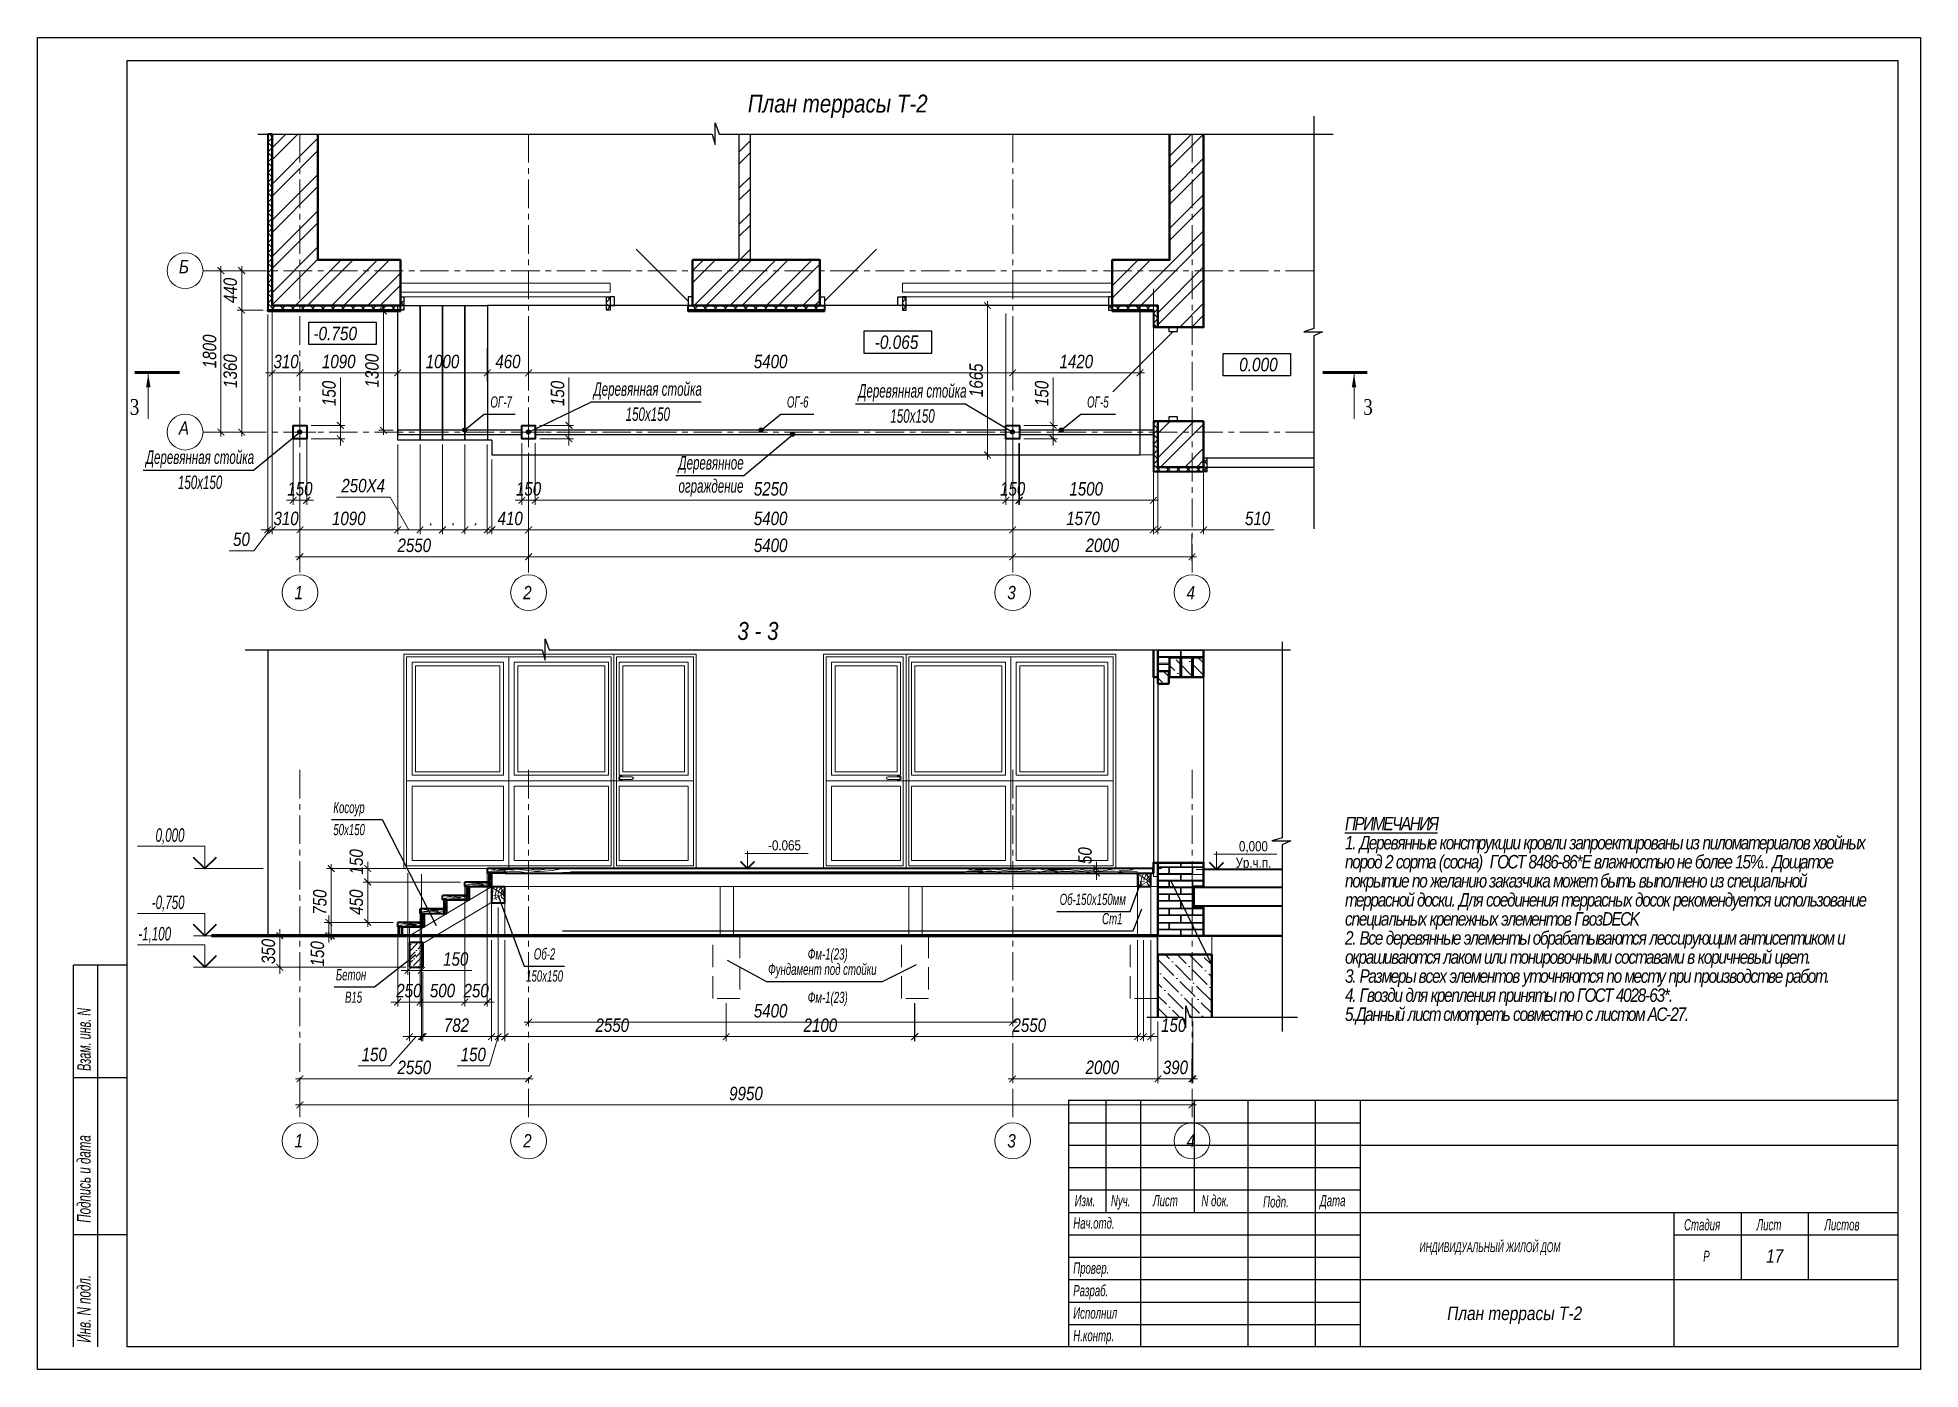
# Model space of a CAD drawing. Header units: millimetres. Extents: x 1582001 to 3303937, y 226471 to 491235.
# Drawn here: x 1624001 to 1666001, y 320955 to 350655 of the extents above; entities that cross this region are included whole.
import ezdxf
from ezdxf.enums import TextEntityAlignment as Align

# ---------------------------------------------------------------- set-up
doc = ezdxf.new("R2010")
doc.units = ezdxf.units.MM
for name, pattern in [('CENTER', [50.8, 31.75, -6.35, 6.35, -6.35]), ('CONTI', [0]), ('DASHDOT', [25.4, 12.7, -6.35, 0, -6.35]), ('GOST2.303 4', [7, 5, -2, 0])]:
    doc.linetypes.add(name, pattern=pattern)
doc.layers.get('Defpoints').update_dxf_attribs({"color": 255, "lineweight": 30})
for name, color, linetype, lineweight in [('A-Wall-G', 22, 'Continuous', 50), ('Двери', 173, 'Continuous', 25), ('Интерьер - Лестница_Ном_пера__1', 7, 'Continuous', 13), ('Интерьер- Перегородка_Ном_пера__1', 7, 'Continuous', 13), ('Кирпич', 253, 'Continuous', 9), ('Конструктивный - Несущий_Ном_пера__1', 7, 'Continuous', 13), ('Лестница', 74, 'Continuous', 25), ('Окна', 4, 'Continuous', 18), ('Оси', 251, 'CENTER', 9), ('Отметки', 123, 'Continuous', 18), ('Перегородки', 202, 'Continuous', 30), ('Размер', 84, 'Continuous', 20), ('Размеры', 7, 'Continuous', 18), ('Стены несущие', 7, 'Continuous', 40), ('СТОЙКИ', 26, 'Continuous', 40), ('Текст-пояснений', 135, 'Continuous', 15), ('тонко', 200, 'Continuous', 13), ('Утеплитель', 145, 'Continuous', 9), ('Штриховка', 252, 'Continuous', 15), ('Штриховки', 251, 'Continuous', 20)]:
    doc.layers.add(name, color=color, linetype=linetype, lineweight=lineweight)
for name, color, linetype in [('Rasmer', 135, 'Continuous'), ('Spezifikazia', 250, 'Continuous'), ('Text primechania', 135, 'Continuous'), ('Т-Подписи', 7, 'Continuous'), ('Формуляр', 138, 'Continuous')]:
    doc.layers.add(name, color=color, linetype=linetype)
doc.styles.add('-АР-', font='ARIALN.TTF', dxfattribs={"width": 0.98, "height": 300})
doc.styles.add('GOST 2.304', font='ARIALNI.TTF', dxfattribs={"width": 0.98, "height": 300})
doc.styles.add('Romant', font='times.ttf')
doc.styles.add('STYLE1', font='ARIALNI.TTF', dxfattribs={"height": 300})
doc.styles.add('стиль1', font='ARIALNI.TTF', dxfattribs={"width": 0.98, "height": 300})
doc.dimstyles.new('50', dxfattribs={"dimtxt": 270, "dimasz": 150, "dimexe": 100, "dimexo": 100, "dimgap": 100, "dimtad": 1, "dimdec": 0, "dimlfac": 0.5, "dimzin": 0, "dimdsep": 46, "dimtxsty": 'стиль1', "dimblk": 'ARCHTICK', "dimcen": 0, "dimdle": 100, "dimclrd": 256, "dimclre": 256, "dimclrt": 256, "dimadec": 0, "dimazin": 0, "dimtfac": 1, "dimtdec": 0, "dimtix": 1, "dimtmove": 1, "dimatfit": 0, "dimldrblk": 'DOTSMALL', "dimfxl": 0, "dimtolj": 1, "dimtzin": 0, "dimlwd": -1, "dimlwe": -1, "dimarcsym": 0})

msp = doc.modelspace()

# ---------------------------------------------------------------- texts
at = {"layer": 'Spezifikazia', "ltscale": 100, "insert": (1653165.3, 333276.8), "char_height": 300, "width": 11790.997, "attachment_point": 1, "line_spacing_factor": 0.85, "style": 'STYLE1'}
msp.add_mtext('{\\T0.85;\\LПРИМЕЧАНИЯ\\P\\l1. Деревянные конструкции кровли запроектированы из пиломатериалов хвойных пород 2 сорта (сосна)  ГОСТ 8486-86*Е влажностью не более 15%.. Дощатое покрытие по желанию заказчика может быть выполнено из специальной террасной доски. Для соединения террасных досок рекомендуется использование специальных крепежных элементов ГвозDECK \\P2. Все деревянные элементы обрабатываются лессирующим антисептиком и окрашиваются лаком или тонировочными составами в коричневый цвет.\\P3. Размеры всех элементов уточняются по месту при производстве работ.\\P4. Гвозди для крепления приняты по ГОСТ 4028-63*.\\P5.Данный лист смотреть совместно с листом АС-27.}', dxfattribs=at)
at = {"layer": 'Spezifikazia', "color": 0, "ltscale": 200, "insert": (1655446.9, 322158.8), "char_height": 300, "width": 14649.472, "attachment_point": 4, "line_spacing_factor": 1.5, "style": 'STYLE1'}
msp.add_mtext('План террасы Т-2', dxfattribs=at)
at = {"layer": 'Т-Подписи', "color": 0, "ltscale": 2, "insert": (1662752.8, 323632.6), "char_height": 300, "width": 1500, "attachment_point": 2, "style": 'STYLE1'}
msp.add_mtext('17', dxfattribs=at)
at = {"layer": 'Формуляр', "color": 0, "linetype": 'Continuous', "style": 'STYLE1'}
for s, width, p in [('Взам. инв. N', 0.7, (1625184.8, 327610.4)), ('Подпись и дата', 0.75, (1625182, 324224.8)), ('Инв. N подл.', 0.75, (1625182, 321551.4))]:
    msp.add_text(s, height=300, rotation=90, dxfattribs=dict(at, width=width)).set_placement(p)
at = {"layer": 'Формуляр', "color": 0, "style": 'STYLE1', "width": 0.75}
for s, height, p in [('Изм.', 250, (1647134.9, 324593)), ('Nуч.', 250, (1647944.4, 324593)), ('Лист', 250, (1648883.9, 324593)), ('N док.', 250, (1649963.2, 324593)), ('Подп.', 250, (1651339.3, 324566.1)), ('Дата', 250, (1652607.4, 324593)), ('Нач.отд.', 250, (1647103, 324091.4)), ('Стадия', 250, (1660729.1, 324054.2)), ('Лист', 250, (1662348, 324054.2)), ('Листов', 250, (1663859, 324054.2)), ('ИНДИВИДУАЛЬНЫЙ ЖИЛОЙ ДОМ', 220, (1654827.9, 323570)), ('Р', 250, (1661156.8, 323352.2)), ('Провер.', 250, (1647103, 323088.1)), ('Разраб.', 250, (1647103, 322586.4)), ('Исполнил', 250, (1647103, 322084.8)), ('Н.контр.', 250, (1647103, 321583.1))]:
    msp.add_text(s, height=height, dxfattribs=at).set_placement(p)

# ---------------------------------------------------------------- blocks, each defined once
blk = doc.blocks.new('*U12')
h = blk.add_hatch()
h.set_pattern_fill('ANSI37', color=256, scale=20, angle=360, style=0)
h.set_pattern_definition([(45, (-10215.04, -115358.71), (-44.90128, 44.90128), []), (135, (-10215.04, -115358.71), (-44.90128, -44.90128), [])])
h.paths.add_polyline_path([(40, -50), (40, 50), (0, 50), (0, -50)])
h = blk.add_hatch()
h.set_pattern_fill('ANSI37', color=256, scale=20, angle=360, style=0)
h.set_pattern_definition([(45, (-8475.04, -115358.71), (-44.90128, 44.90128), []), (135, (-8475.04, -115358.71), (-44.90128, -44.90128), [])])
h.paths.add_polyline_path([(2300, -50), (2340, -50), (2340, 100), (2300, 100)])
for points in [[(0, 250), (2340, 250), (2340, 150), (0, 150)], [(0, 100), (2340, 100), (2340, 0), (0, 0)]]:
    blk.add_lwpolyline(points, close=True)
at = {"layer": 'Утеплитель', "lineweight": 30}
for points in [[(0, 100), (40, 100), (40, -50), (0, -50)], [(2300, 100), (2340, 100), (2340, -50), (2300, -50)]]:
    blk.add_lwpolyline(points, close=True, dxfattribs=at)
blk = doc.blocks.new('_ArchTick')
at = {"color": 0, "linetype": 'ByBlock', "const_width": 0.15}
blk.add_lwpolyline([(-0.5, -0.5), (0.5, 0.5)], dxfattribs=at)
blk = doc.blocks.new('*D1248')
at = {"layer": 'Defpoints', "color": 0, "lineweight": -3, "transparency": 16777216}
for p in [(1858987, 262367), (1860007, 262367), (1858987, 260967)]:
    blk.add_point(p, dxfattribs=at)
at = {"layer": 'Размеры', "transparency": 16777216}
for p, q in [((1858987, 262267), (1858987, 260867)), ((1860007, 262267), (1860007, 260867)), ((1858987, 260967), (1858837, 260967)), ((1860007, 260967), (1858987, 260967)), ((1860007, 260967), (1858987, 260967)), ((1860007, 260967), (1860157, 260967)), ((1861582, 260967), (1860007, 260967))]:
    blk.add_line(p, q, dxfattribs=at)
at = {"layer": 'Размеры', "transparency": 16777216, "xscale": 150, "yscale": 150, "zscale": 150}
blk.add_blockref('_ArchTick', (1858987, 260967), dxfattribs=at)
at = {"layer": 'Размеры', "transparency": 16777216, "xscale": 150, "yscale": 150, "zscale": 150, "rotation": 180}
blk.add_blockref('_ArchTick', (1860007, 260967), dxfattribs=at)
at = {"layer": 'Размеры', "transparency": 16777216, "insert": (1861211, 261220), "char_height": 300, "attachment_point": 5, "style": 'стиль1'}
blk.add_mtext('\\A1;510', dxfattribs=at)
blk = doc.blocks.new('_DotSmall')
at = {"color": 0, "linetype": 'ByBlock', "const_width": 0.5}
blk.add_lwpolyline([(-0.0625, 0, 1), (0.0625, 0, 1)], format="xyb", close=True, dxfattribs=at)
blk = doc.blocks.new('*D1234')
at = {"layer": 'Defpoints', "color": 0, "lineweight": -3, "transparency": 16777216}
for p in [(1855747, 262997), (1844947, 261702), (1844947, 260967)]:
    blk.add_point(p, dxfattribs=at)
at = {"layer": 'Размеры', "transparency": 16777216}
for p, q in [((1855747, 262897), (1855747, 260867)), ((1844947, 261602), (1844947, 260867)), ((1855847, 260967), (1844847, 260967))]:
    blk.add_line(p, q, dxfattribs=at)
at = {"layer": 'Размеры', "transparency": 16777216, "xscale": 150, "yscale": 150, "zscale": 150, "rotation": 180}
blk.add_blockref('_ArchTick', (1844947, 260967), dxfattribs=at)
at = {"layer": 'Размеры', "transparency": 16777216, "xscale": 150, "yscale": 150, "zscale": 150}
blk.add_blockref('_ArchTick', (1855747, 260967), dxfattribs=at)
at = {"layer": 'Размеры', "transparency": 16777216, "insert": (1850347, 261220), "char_height": 300, "attachment_point": 5, "style": 'стиль1'}
blk.add_mtext('\\A1;5400', dxfattribs=at)
blk = doc.blocks.new('*D1249')
at = {"layer": 'Defpoints', "color": 0, "lineweight": -3, "transparency": 16777216}
for p in [(1844127, 262637), (1844947, 262637), (1844127, 260967)]:
    blk.add_point(p, dxfattribs=at)
at = {"layer": 'Размеры', "transparency": 16777216}
for p, q in [((1844127, 262537), (1844127, 260867)), ((1844947, 262537), (1844947, 260867)), ((1845047, 260967), (1844027, 260967))]:
    blk.add_line(p, q, dxfattribs=at)
at = {"layer": 'Размеры', "transparency": 16777216, "xscale": 150, "yscale": 150, "zscale": 150, "rotation": 180}
blk.add_blockref('_ArchTick', (1844127, 260967), dxfattribs=at)
at = {"layer": 'Размеры', "transparency": 16777216, "xscale": 150, "yscale": 150, "zscale": 150}
blk.add_blockref('_ArchTick', (1844947, 260967), dxfattribs=at)
at = {"layer": 'Размеры', "transparency": 16777216, "insert": (1844537, 261220), "char_height": 300, "attachment_point": 5, "style": 'стиль1'}
blk.add_mtext('\\A1;410', dxfattribs=at)
blk = doc.blocks.new('*D1250')
at = {"layer": 'Defpoints', "color": 0, "lineweight": -3, "transparency": 16777216}
for p in [(1842027, 262967), (1842527, 262967), (1842027, 260967)]:
    blk.add_point(p, dxfattribs=at)
at = {"layer": 'Размеры', "transparency": 16777216}
for p, q in [((1842027, 262867), (1842027, 260867)), ((1842527, 262867), (1842527, 260867)), ((1841857, 261699), (1840659, 261699)), ((1842277, 260967), (1841857, 261699)), ((1842027, 260967), (1841877, 260967)), ((1842527, 260967), (1842027, 260967)), ((1842527, 260967), (1842027, 260967)), ((1842527, 260967), (1842677, 260967))]:
    blk.add_line(p, q, dxfattribs=at)
at = {"layer": 'Размеры', "transparency": 16777216, "xscale": 150, "yscale": 150, "zscale": 150}
blk.add_blockref('_ArchTick', (1842027, 260967), dxfattribs=at)
at = {"layer": 'Размеры', "transparency": 16777216, "xscale": 150, "yscale": 150, "zscale": 150, "rotation": 180}
blk.add_blockref('_ArchTick', (1842527, 260967), dxfattribs=at)
at = {"layer": 'Размеры', "transparency": 16777216, "insert": (1841258, 261952), "char_height": 300, "attachment_point": 5, "style": 'стиль1'}
blk.add_mtext('\\A1;250Х4', dxfattribs=at)
blk = doc.blocks.new('*D1251')
at = {"layer": 'Defpoints', "color": 0, "lineweight": -3, "transparency": 16777216}
for p in [(1842027, 262967), (1839847, 262367), (1839847, 260967)]:
    blk.add_point(p, dxfattribs=at)
at = {"layer": 'Размеры', "transparency": 16777216}
for p, q in [((1842027, 262867), (1842027, 260867)), ((1839847, 262267), (1839847, 260867)), ((1842127, 260967), (1839747, 260967))]:
    blk.add_line(p, q, dxfattribs=at)
at = {"layer": 'Размеры', "transparency": 16777216, "xscale": 150, "yscale": 150, "zscale": 150, "rotation": 180}
blk.add_blockref('_ArchTick', (1839847, 260967), dxfattribs=at)
at = {"layer": 'Размеры', "transparency": 16777216, "xscale": 150, "yscale": 150, "zscale": 150}
blk.add_blockref('_ArchTick', (1842027, 260967), dxfattribs=at)
at = {"layer": 'Размеры', "transparency": 16777216, "insert": (1840937, 261220), "char_height": 300, "attachment_point": 5, "style": 'стиль1'}
blk.add_mtext('\\A1;1090', dxfattribs=at)
blk = doc.blocks.new('*D1235')
at = {"layer": 'Defpoints', "color": 0, "lineweight": -3, "transparency": 16777216}
for p in [(1844027, 265115), (1844947, 264880), (1844027, 264467)]:
    blk.add_point(p, dxfattribs=at)
at = {"layer": 'Размеры', "transparency": 16777216}
for p, q in [((1844027, 265015), (1844027, 264367)), ((1844947, 264780), (1844947, 264367)), ((1845047, 264467), (1843927, 264467))]:
    blk.add_line(p, q, dxfattribs=at)
at = {"layer": 'Размеры', "transparency": 16777216, "xscale": 150, "yscale": 150, "zscale": 150, "rotation": 180}
blk.add_blockref('_ArchTick', (1844027, 264467), dxfattribs=at)
at = {"layer": 'Размеры', "transparency": 16777216, "xscale": 150, "yscale": 150, "zscale": 150}
blk.add_blockref('_ArchTick', (1844947, 264467), dxfattribs=at)
at = {"layer": 'Размеры', "transparency": 16777216, "insert": (1844487, 264720), "char_height": 300, "attachment_point": 5, "style": 'стиль1'}
blk.add_mtext('\\A1;460', dxfattribs=at)
blk = doc.blocks.new('*D1236')
at = {"layer": 'Defpoints', "color": 0, "lineweight": -3, "transparency": 16777216}
for p in [(1858987, 265967), (1855187, 262637), (1858987, 262637)]:
    blk.add_point(p, dxfattribs=at)
at = {"layer": 'Размеры', "transparency": 16777216}
for p, q in [((1858887, 265967), (1855087, 265967)), ((1855187, 266067), (1855187, 262537)), ((1858887, 262637), (1855087, 262637))]:
    blk.add_line(p, q, dxfattribs=at)
at = {"layer": 'Размеры', "transparency": 16777216, "xscale": 150, "yscale": 150, "zscale": 150}
for p, rotation in [((1855187, 265967), 90), ((1855187, 262637), 270)]:
    blk.add_blockref('_ArchTick', p, dxfattribs=dict(at, rotation=rotation))
at = {"layer": 'Размеры', "transparency": 16777216, "insert": (1854934, 264302), "char_height": 300, "attachment_point": 5, "rotation": 90, "style": 'стиль1'}
blk.add_mtext('\\A1;1665', dxfattribs=at)
blk = doc.blocks.new('*U16')
blk.add_line((0, -50), (-672, -722))
for points in [[(-50, 0), (-50, -50), (50, -50), (50, 0)], [(-50, -1000), (-50, -1050), (50, -1050), (50, -1000)]]:
    blk.add_lwpolyline(points, close=True)
blk = doc.blocks.new('*U22')
blk.add_line((-50, 0), (-630, 580))
for points in [[(-870, 50), (-920, 50), (-920, -50), (-870, -50)], [(0, 50), (-50, 50), (-50, -50), (0, -50)]]:
    blk.add_lwpolyline(points, close=True)
blk = doc.blocks.new('*U23')
blk.add_line((50, 0), (630, 580))
for points in [[(0, 50), (50, 50), (50, -50), (0, -50)], [(870, 50), (920, 50), (920, -50), (870, -50)]]:
    blk.add_lwpolyline(points, close=True)
blk = doc.blocks.new('*D1252')
at = {"layer": 'Defpoints', "color": 0, "lineweight": -3, "transparency": 16777216}
for p in [(1842527, 262967), (1843027, 262967), (1842527, 260967)]:
    blk.add_point(p, dxfattribs=at)
at = {"layer": 'Размеры', "transparency": 16777216}
for p, q in [((1842527, 262867), (1842527, 260867)), ((1843027, 262867), (1843027, 260867)), ((1843127, 260967), (1842427, 260967))]:
    blk.add_line(p, q, dxfattribs=at)
at = {"layer": 'Размеры', "transparency": 16777216, "xscale": 150, "yscale": 150, "zscale": 150, "rotation": 180}
blk.add_blockref('_ArchTick', (1842527, 260967), dxfattribs=at)
at = {"layer": 'Размеры', "transparency": 16777216, "xscale": 150, "yscale": 150, "zscale": 150}
blk.add_blockref('_ArchTick', (1843027, 260967), dxfattribs=at)
at = {"layer": 'Размеры', "transparency": 16777216, "insert": (1842777, 261217), "char_height": 300, "attachment_point": 5, "style": 'стиль1'}
blk.add_mtext('\\A1;.', dxfattribs=at)
blk = doc.blocks.new('*D1253')
at = {"layer": 'Defpoints', "color": 0, "lineweight": -3, "transparency": 16777216}
for p in [(1843027, 262967), (1843527, 262967), (1843027, 260967)]:
    blk.add_point(p, dxfattribs=at)
at = {"layer": 'Размеры', "transparency": 16777216}
for p, q in [((1843027, 262867), (1843027, 260867)), ((1843527, 262867), (1843527, 260867)), ((1843627, 260967), (1842927, 260967))]:
    blk.add_line(p, q, dxfattribs=at)
at = {"layer": 'Размеры', "transparency": 16777216, "xscale": 150, "yscale": 150, "zscale": 150, "rotation": 180}
blk.add_blockref('_ArchTick', (1843027, 260967), dxfattribs=at)
at = {"layer": 'Размеры', "transparency": 16777216, "xscale": 150, "yscale": 150, "zscale": 150}
blk.add_blockref('_ArchTick', (1843527, 260967), dxfattribs=at)
at = {"layer": 'Размеры', "transparency": 16777216, "insert": (1843277, 261217), "char_height": 300, "attachment_point": 5, "style": 'стиль1'}
blk.add_mtext('\\A1;.', dxfattribs=at)
blk = doc.blocks.new('*D1254')
at = {"layer": 'Defpoints', "color": 0, "lineweight": -3, "transparency": 16777216}
for p in [(1843527, 262967), (1844027, 262967), (1843527, 260967)]:
    blk.add_point(p, dxfattribs=at)
at = {"layer": 'Размеры', "transparency": 16777216}
for p, q in [((1843527, 262867), (1843527, 260867)), ((1844027, 262867), (1844027, 260867)), ((1844127, 260967), (1843427, 260967))]:
    blk.add_line(p, q, dxfattribs=at)
at = {"layer": 'Размеры', "transparency": 16777216, "xscale": 150, "yscale": 150, "zscale": 150, "rotation": 180}
blk.add_blockref('_ArchTick', (1843527, 260967), dxfattribs=at)
at = {"layer": 'Размеры', "transparency": 16777216, "xscale": 150, "yscale": 150, "zscale": 150}
blk.add_blockref('_ArchTick', (1844027, 260967), dxfattribs=at)
at = {"layer": 'Размеры', "transparency": 16777216, "insert": (1843777, 261217), "char_height": 300, "attachment_point": 5, "style": 'стиль1'}
blk.add_mtext('\\A1;.', dxfattribs=at)
blk = doc.blocks.new('*D1255')
at = {"layer": 'Defpoints', "color": 0, "lineweight": -3, "transparency": 16777216}
for p in [(1844797, 262997), (1845097, 262997), (1845097, 261626)]:
    blk.add_point(p, dxfattribs=at)
at = {"layer": 'Размеры', "transparency": 16777216}
for p, q in [((1844797, 262897), (1844797, 261526)), ((1845097, 262897), (1845097, 261526)), ((1844797, 261626), (1844647, 261626)), ((1844797, 261626), (1845097, 261626)), ((1845097, 261626), (1845247, 261626))]:
    blk.add_line(p, q, dxfattribs=at)
at = {"layer": 'Размеры', "transparency": 16777216, "xscale": 150, "yscale": 150, "zscale": 150}
blk.add_blockref('_ArchTick', (1844797, 261626), dxfattribs=at)
at = {"layer": 'Размеры', "transparency": 16777216, "xscale": 150, "yscale": 150, "zscale": 150, "rotation": 180}
blk.add_blockref('_ArchTick', (1845097, 261626), dxfattribs=at)
at = {"layer": 'Размеры', "transparency": 16777216, "insert": (1844947, 261880), "char_height": 300, "attachment_point": 5, "style": 'стиль1'}
blk.add_mtext('\\A1;150', dxfattribs=at)
blk = doc.blocks.new('*D1256')
at = {"layer": 'Defpoints', "color": 0, "lineweight": -3, "transparency": 16777216}
for p in [(1855597, 262997), (1855897, 262997), (1855897, 261626)]:
    blk.add_point(p, dxfattribs=at)
at = {"layer": 'Размеры', "transparency": 16777216}
for p, q in [((1855597, 262897), (1855597, 261526)), ((1855897, 262897), (1855897, 261526)), ((1855597, 261626), (1855447, 261626)), ((1855597, 261626), (1855897, 261626)), ((1855897, 261626), (1856047, 261626))]:
    blk.add_line(p, q, dxfattribs=at)
at = {"layer": 'Размеры', "transparency": 16777216, "xscale": 150, "yscale": 150, "zscale": 150}
blk.add_blockref('_ArchTick', (1855597, 261626), dxfattribs=at)
at = {"layer": 'Размеры', "transparency": 16777216, "xscale": 150, "yscale": 150, "zscale": 150, "rotation": 180}
blk.add_blockref('_ArchTick', (1855897, 261626), dxfattribs=at)
at = {"layer": 'Размеры', "transparency": 16777216, "insert": (1855747, 261880), "char_height": 300, "attachment_point": 5, "style": 'стиль1'}
blk.add_mtext('\\A1;150', dxfattribs=at)
blk = doc.blocks.new('*D1237')
at = {"layer": 'Defpoints', "color": 0, "lineweight": -3, "transparency": 16777216}
for p in [(1858887, 266444), (1855747, 262997), (1858887, 260967)]:
    blk.add_point(p, dxfattribs=at)
at = {"layer": 'Размеры', "transparency": 16777216}
for p, q in [((1858887, 266344), (1858887, 260867)), ((1855747, 262897), (1855747, 260867)), ((1855647, 260967), (1858987, 260967))]:
    blk.add_line(p, q, dxfattribs=at)
at = {"layer": 'Размеры', "transparency": 16777216, "xscale": 150, "yscale": 150, "zscale": 150, "rotation": 180}
blk.add_blockref('_ArchTick', (1855747, 260967), dxfattribs=at)
at = {"layer": 'Размеры', "transparency": 16777216, "xscale": 150, "yscale": 150, "zscale": 150}
blk.add_blockref('_ArchTick', (1858887, 260967), dxfattribs=at)
at = {"layer": 'Размеры', "transparency": 16777216, "insert": (1857317, 261220), "char_height": 300, "attachment_point": 5, "style": 'стиль1'}
blk.add_mtext('\\A1;1570', dxfattribs=at)
blk = doc.blocks.new('*D1257')
at = {"layer": 'Defpoints', "color": 0, "lineweight": -3, "transparency": 16777216}
for p in [(1839227, 265967), (1839847, 262367), (1839227, 260967)]:
    blk.add_point(p, dxfattribs=at)
at = {"layer": 'Размеры', "transparency": 16777216}
for p, q in [((1839227, 265867), (1839227, 260867)), ((1839847, 262267), (1839847, 260867)), ((1839227, 260967), (1839077, 260967)), ((1839847, 260967), (1839227, 260967)), ((1839847, 260967), (1839997, 260967))]:
    blk.add_line(p, q, dxfattribs=at)
at = {"layer": 'Размеры', "transparency": 16777216, "xscale": 150, "yscale": 150, "zscale": 150}
blk.add_blockref('_ArchTick', (1839227, 260967), dxfattribs=at)
at = {"layer": 'Размеры', "transparency": 16777216, "xscale": 150, "yscale": 150, "zscale": 150, "rotation": 180}
blk.add_blockref('_ArchTick', (1839847, 260967), dxfattribs=at)
at = {"layer": 'Размеры', "transparency": 16777216, "insert": (1839537, 261220), "char_height": 300, "attachment_point": 5, "style": 'стиль1'}
blk.add_mtext('\\A1;310', dxfattribs=at)
blk = doc.blocks.new('*D1258')
at = {"layer": 'Defpoints', "color": 0, "lineweight": -3, "transparency": 16777216}
for p in [(1839127, 265867), (1839227, 265867), (1839127, 260967)]:
    blk.add_point(p, dxfattribs=at)
at = {"layer": 'Размеры', "transparency": 16777216}
for p, q in [((1839127, 265767), (1839127, 260867)), ((1839227, 265767), (1839227, 260867)), ((1839177, 260967), (1838820, 260502)), ((1839127, 260967), (1838977, 260967)), ((1839227, 260967), (1839127, 260967)), ((1839227, 260967), (1839127, 260967)), ((1839227, 260967), (1839377, 260967)), ((1838820, 260502), (1838266, 260502))]:
    blk.add_line(p, q, dxfattribs=at)
at = {"layer": 'Размеры', "transparency": 16777216, "xscale": 150, "yscale": 150, "zscale": 150}
blk.add_blockref('_ArchTick', (1839127, 260967), dxfattribs=at)
at = {"layer": 'Размеры', "transparency": 16777216, "xscale": 150, "yscale": 150, "zscale": 150, "rotation": 180}
blk.add_blockref('_ArchTick', (1839227, 260967), dxfattribs=at)
at = {"layer": 'Размеры', "transparency": 16777216, "insert": (1838543, 260755), "char_height": 300, "attachment_point": 5, "style": 'стиль1'}
blk.add_mtext('\\A1;50', dxfattribs=at)
blk = doc.blocks.new('*D1238')
at = {"layer": 'Defpoints', "color": 0, "lineweight": -3, "transparency": 16777216}
for p in [(1839697, 263297), (1839997, 263297), (1839997, 261626)]:
    blk.add_point(p, dxfattribs=at)
at = {"layer": 'Размеры', "transparency": 16777216}
for p, q in [((1839697, 263197), (1839697, 261526)), ((1839997, 263197), (1839997, 261526)), ((1839697, 261626), (1839547, 261626)), ((1839697, 261626), (1839997, 261626)), ((1839997, 261626), (1840147, 261626))]:
    blk.add_line(p, q, dxfattribs=at)
at = {"layer": 'Размеры', "transparency": 16777216, "xscale": 150, "yscale": 150, "zscale": 150}
blk.add_blockref('_ArchTick', (1839697, 261626), dxfattribs=at)
at = {"layer": 'Размеры', "transparency": 16777216, "xscale": 150, "yscale": 150, "zscale": 150, "rotation": 180}
blk.add_blockref('_ArchTick', (1839997, 261626), dxfattribs=at)
at = {"layer": 'Размеры', "transparency": 16777216, "insert": (1839847, 261880), "char_height": 300, "attachment_point": 5, "style": 'стиль1'}
blk.add_mtext('\\A1;150', dxfattribs=at)
blk = doc.blocks.new('*D1259')
at = {"layer": 'Defpoints', "color": 0, "lineweight": -3, "transparency": 16777216}
for p in [(1839997, 263297), (1839997, 262997), (1840749, 263297)]:
    blk.add_point(p, dxfattribs=at)
at = {"layer": 'Размеры', "transparency": 16777216}
for p, q in [((1840749, 264367), (1840749, 263297)), ((1840749, 263297), (1840749, 263447)), ((1840097, 263297), (1840849, 263297)), ((1840097, 262997), (1840849, 262997)), ((1840749, 262997), (1840749, 263297)), ((1840749, 262997), (1840749, 263297)), ((1840749, 262997), (1840749, 262847))]:
    blk.add_line(p, q, dxfattribs=at)
at = {"layer": 'Размеры', "transparency": 16777216, "xscale": 150, "yscale": 150, "zscale": 150}
for p, rotation in [((1840749, 263297), 270), ((1840749, 262997), 90)]:
    blk.add_blockref('_ArchTick', p, dxfattribs=dict(at, rotation=rotation))
at = {"layer": 'Размеры', "transparency": 16777216, "insert": (1840496, 264010), "char_height": 300, "attachment_point": 5, "rotation": 90, "style": 'стиль1'}
blk.add_mtext('\\A1;150', dxfattribs=at)
blk = doc.blocks.new('*D1239')
at = {"layer": 'Defpoints', "color": 0, "lineweight": -3, "transparency": 16777216}
for p in [(1842027, 264467), (1842027, 264176), (1844027, 264176)]:
    blk.add_point(p, dxfattribs=at)
at = {"layer": 'Размеры', "transparency": 16777216}
for p, q in [((1844127, 264467), (1841927, 264467)), ((1842027, 264276), (1842027, 264567)), ((1844027, 264276), (1844027, 264567))]:
    blk.add_line(p, q, dxfattribs=at)
at = {"layer": 'Размеры', "transparency": 16777216, "xscale": 150, "yscale": 150, "zscale": 150, "rotation": 180}
blk.add_blockref('_ArchTick', (1842027, 264467), dxfattribs=at)
at = {"layer": 'Размеры', "transparency": 16777216, "xscale": 150, "yscale": 150, "zscale": 150}
blk.add_blockref('_ArchTick', (1844027, 264467), dxfattribs=at)
at = {"layer": 'Размеры', "transparency": 16777216, "insert": (1843027, 264720), "char_height": 300, "attachment_point": 5, "style": 'стиль1'}
blk.add_mtext('\\A1;1000', dxfattribs=at)
blk = doc.blocks.new('*D1240')
at = {"layer": 'Defpoints', "color": 0, "lineweight": -3, "transparency": 16777216}
for p in [(1839847, 264467), (1839847, 264467), (1842027, 264467)]:
    blk.add_point(p, dxfattribs=at)
at = {"layer": 'Размеры', "transparency": 16777216}
blk.add_line((1842127, 264467), (1839747, 264467), dxfattribs=at)
at = {"layer": 'Размеры', "transparency": 16777216, "xscale": 150, "yscale": 150, "zscale": 150, "rotation": 180}
blk.add_blockref('_ArchTick', (1839847, 264467), dxfattribs=at)
at = {"layer": 'Размеры', "transparency": 16777216, "xscale": 150, "yscale": 150, "zscale": 150}
blk.add_blockref('_ArchTick', (1842027, 264467), dxfattribs=at)
at = {"layer": 'Размеры', "transparency": 16777216, "insert": (1840713, 264720), "char_height": 300, "attachment_point": 5, "style": 'стиль1'}
blk.add_mtext('\\A1;1090', dxfattribs=at)
blk = doc.blocks.new('*D1241')
at = {"layer": 'Defpoints', "color": 0, "lineweight": -3, "transparency": 16777216}
for p in [(1839227, 264467), (1839227, 264467), (1839847, 264467)]:
    blk.add_point(p, dxfattribs=at)
at = {"layer": 'Размеры', "transparency": 16777216}
for p, q in [((1839227, 264467), (1839077, 264467)), ((1839847, 264467), (1839227, 264467)), ((1839847, 264467), (1839997, 264467))]:
    blk.add_line(p, q, dxfattribs=at)
at = {"layer": 'Размеры', "transparency": 16777216, "xscale": 150, "yscale": 150, "zscale": 150}
blk.add_blockref('_ArchTick', (1839227, 264467), dxfattribs=at)
at = {"layer": 'Размеры', "transparency": 16777216, "xscale": 150, "yscale": 150, "zscale": 150, "rotation": 180}
blk.add_blockref('_ArchTick', (1839847, 264467), dxfattribs=at)
at = {"layer": 'Размеры', "transparency": 16777216, "insert": (1839537, 264720), "char_height": 300, "attachment_point": 5, "style": 'стиль1'}
blk.add_mtext('\\A1;310', dxfattribs=at)
blk = doc.blocks.new('*D1242')
at = {"layer": 'Defpoints', "color": 0, "lineweight": -3, "transparency": 16777216}
for p in [(1855597, 265894), (1845097, 262997), (1855597, 261626)]:
    blk.add_point(p, dxfattribs=at)
at = {"layer": 'Размеры', "transparency": 16777216}
for p, q in [((1855597, 265794), (1855597, 261526)), ((1845097, 262897), (1845097, 261526)), ((1844997, 261626), (1855697, 261626))]:
    blk.add_line(p, q, dxfattribs=at)
at = {"layer": 'Размеры', "transparency": 16777216, "xscale": 150, "yscale": 150, "zscale": 150, "rotation": 180}
blk.add_blockref('_ArchTick', (1845097, 261626), dxfattribs=at)
at = {"layer": 'Размеры', "transparency": 16777216, "xscale": 150, "yscale": 150, "zscale": 150}
blk.add_blockref('_ArchTick', (1855597, 261626), dxfattribs=at)
at = {"layer": 'Размеры', "transparency": 16777216, "insert": (1850347, 261880), "char_height": 300, "attachment_point": 5, "style": 'стиль1'}
blk.add_mtext('\\A1;5250', dxfattribs=at)
blk = doc.blocks.new('*D1243')
at = {"layer": 'Defpoints', "color": 0, "lineweight": -3, "transparency": 16777216}
for p in [(1858887, 266444), (1855887, 262997), (1858887, 261626)]:
    blk.add_point(p, dxfattribs=at)
at = {"layer": 'Размеры', "transparency": 16777216}
for p, q in [((1858887, 266344), (1858887, 261526)), ((1855887, 262897), (1855887, 261526)), ((1855787, 261626), (1858987, 261626))]:
    blk.add_line(p, q, dxfattribs=at)
at = {"layer": 'Размеры', "transparency": 16777216, "xscale": 150, "yscale": 150, "zscale": 150, "rotation": 180}
blk.add_blockref('_ArchTick', (1855887, 261626), dxfattribs=at)
at = {"layer": 'Размеры', "transparency": 16777216, "xscale": 150, "yscale": 150, "zscale": 150}
blk.add_blockref('_ArchTick', (1858887, 261626), dxfattribs=at)
at = {"layer": 'Размеры', "transparency": 16777216, "insert": (1857387, 261880), "char_height": 300, "attachment_point": 5, "style": 'стиль1'}
blk.add_mtext('\\A1;1500', dxfattribs=at)
blk = doc.blocks.new('*D1244')
at = {"layer": 'Defpoints', "color": 0, "lineweight": -3, "transparency": 16777216}
for p in [(1845097, 263297), (1845097, 262997), (1845849, 263297)]:
    blk.add_point(p, dxfattribs=at)
at = {"layer": 'Размеры', "transparency": 16777216}
for p, q in [((1845849, 264367), (1845849, 263297)), ((1845849, 263297), (1845849, 263447)), ((1845197, 263297), (1845949, 263297)), ((1845197, 262997), (1845949, 262997)), ((1845849, 262997), (1845849, 263297)), ((1845849, 262997), (1845849, 263297)), ((1845849, 262997), (1845849, 262847))]:
    blk.add_line(p, q, dxfattribs=at)
at = {"layer": 'Размеры', "transparency": 16777216, "xscale": 150, "yscale": 150, "zscale": 150}
for p, rotation in [((1845849, 263297), 270), ((1845849, 262997), 90)]:
    blk.add_blockref('_ArchTick', p, dxfattribs=dict(at, rotation=rotation))
at = {"layer": 'Размеры', "transparency": 16777216, "insert": (1845596, 264010), "char_height": 300, "attachment_point": 5, "rotation": 90, "style": 'стиль1'}
blk.add_mtext('\\A1;150', dxfattribs=at)
blk = doc.blocks.new('*D1245')
at = {"layer": 'Defpoints', "color": 0, "lineweight": -3, "transparency": 16777216}
for p in [(1855897, 263297), (1855897, 262997), (1856649, 263297)]:
    blk.add_point(p, dxfattribs=at)
at = {"layer": 'Размеры', "transparency": 16777216}
for p, q in [((1856649, 264367), (1856649, 263297)), ((1856649, 263297), (1856649, 263447)), ((1855997, 263297), (1856749, 263297)), ((1855997, 262997), (1856749, 262997)), ((1856649, 262997), (1856649, 263297)), ((1856649, 262997), (1856649, 263297)), ((1856649, 262997), (1856649, 262847))]:
    blk.add_line(p, q, dxfattribs=at)
at = {"layer": 'Размеры', "transparency": 16777216, "xscale": 150, "yscale": 150, "zscale": 150}
for p, rotation in [((1856649, 263297), 270), ((1856649, 262997), 90)]:
    blk.add_blockref('_ArchTick', p, dxfattribs=dict(at, rotation=rotation))
at = {"layer": 'Размеры', "transparency": 16777216, "insert": (1856396, 264010), "char_height": 300, "attachment_point": 5, "rotation": 90, "style": 'стиль1'}
blk.add_mtext('\\A1;150', dxfattribs=at)
blk = doc.blocks.new('*D1260')
at = {"layer": 'Defpoints', "color": 0, "lineweight": -3, "transparency": 16777216}
for p in [(1842027, 265847), (1841708, 263187), (1842027, 263187)]:
    blk.add_point(p, dxfattribs=at)
at = {"layer": 'Размеры', "transparency": 16777216}
for p, q in [((1841708, 265947), (1841708, 263087)), ((1841927, 265847), (1841608, 265847)), ((1841927, 263187), (1841608, 263187))]:
    blk.add_line(p, q, dxfattribs=at)
at = {"layer": 'Размеры', "transparency": 16777216, "xscale": 150, "yscale": 150, "zscale": 150}
for p, rotation in [((1841708, 265847), 90), ((1841708, 263187), 270)]:
    blk.add_blockref('_ArchTick', p, dxfattribs=dict(at, rotation=rotation))
at = {"layer": 'Размеры', "transparency": 16777216, "insert": (1841455, 264517), "char_height": 300, "attachment_point": 5, "rotation": 90, "style": 'стиль1'}
blk.add_mtext('\\A1;1300', dxfattribs=at)
blk = doc.blocks.new('*D1246')
at = {"layer": 'Defpoints', "color": 0, "lineweight": -3, "transparency": 16777216}
for p in [(1855747, 260967), (1859747, 260967), (1855747, 260367)]:
    blk.add_point(p, dxfattribs=at)
at = {"layer": 'Размеры', "transparency": 16777216}
for p, q in [((1855747, 260867), (1855747, 260267)), ((1859747, 260867), (1859747, 260267)), ((1859847, 260367), (1855647, 260367))]:
    blk.add_line(p, q, dxfattribs=at)
at = {"layer": 'Размеры', "transparency": 16777216, "xscale": 150, "yscale": 150, "zscale": 150, "rotation": 180}
blk.add_blockref('_ArchTick', (1855747, 260367), dxfattribs=at)
at = {"layer": 'Размеры', "transparency": 16777216, "xscale": 150, "yscale": 150, "zscale": 150}
blk.add_blockref('_ArchTick', (1859747, 260367), dxfattribs=at)
at = {"layer": 'Размеры', "transparency": 16777216, "insert": (1857747, 260620), "char_height": 300, "attachment_point": 5, "style": 'стиль1'}
blk.add_mtext('\\A1;2000', dxfattribs=at)
blk = doc.blocks.new('*D1247')
at = {"layer": 'Defpoints', "color": 0, "lineweight": -3, "transparency": 16777216}
for p in [(1844947, 260967), (1855747, 260967), (1844947, 260367)]:
    blk.add_point(p, dxfattribs=at)
at = {"layer": 'Размеры', "transparency": 16777216}
for p, q in [((1844947, 260867), (1844947, 260267)), ((1855747, 260867), (1855747, 260267)), ((1855847, 260367), (1844847, 260367))]:
    blk.add_line(p, q, dxfattribs=at)
at = {"layer": 'Размеры', "transparency": 16777216, "xscale": 150, "yscale": 150, "zscale": 150, "rotation": 180}
blk.add_blockref('_ArchTick', (1844947, 260367), dxfattribs=at)
at = {"layer": 'Размеры', "transparency": 16777216, "xscale": 150, "yscale": 150, "zscale": 150}
blk.add_blockref('_ArchTick', (1855747, 260367), dxfattribs=at)
at = {"layer": 'Размеры', "transparency": 16777216, "insert": (1850347, 260620), "char_height": 300, "attachment_point": 5, "style": 'стиль1'}
blk.add_mtext('\\A1;5400', dxfattribs=at)
blk = doc.blocks.new('*D1261')
at = {"layer": 'Defpoints', "color": 0, "lineweight": -3, "transparency": 16777216}
for p in [(1839847, 260967), (1844947, 260967), (1839847, 260367)]:
    blk.add_point(p, dxfattribs=at)
at = {"layer": 'Размеры', "transparency": 16777216}
for p, q in [((1839847, 260867), (1839847, 260267)), ((1844947, 260867), (1844947, 260267)), ((1845047, 260367), (1839747, 260367))]:
    blk.add_line(p, q, dxfattribs=at)
at = {"layer": 'Размеры', "transparency": 16777216, "xscale": 150, "yscale": 150, "zscale": 150, "rotation": 180}
blk.add_blockref('_ArchTick', (1839847, 260367), dxfattribs=at)
at = {"layer": 'Размеры', "transparency": 16777216, "xscale": 150, "yscale": 150, "zscale": 150}
blk.add_blockref('_ArchTick', (1844947, 260367), dxfattribs=at)
at = {"layer": 'Размеры', "transparency": 16777216, "insert": (1842397, 260620), "char_height": 300, "attachment_point": 5, "style": 'стиль1'}
blk.add_mtext('\\A1;2550', dxfattribs=at)
blk = doc.blocks.new('*D1262')
at = {"layer": 'Defpoints', "color": 0, "lineweight": -3, "transparency": 16777216}
for p in [(1838547, 265867), (1839127, 265867), (1839127, 263147)]:
    blk.add_point(p, dxfattribs=at)
at = {"layer": 'Размеры', "transparency": 16777216}
for p, q in [((1839027, 265867), (1838447, 265867)), ((1838547, 263047), (1838547, 265967)), ((1839027, 263147), (1838447, 263147))]:
    blk.add_line(p, q, dxfattribs=at)
at = {"layer": 'Размеры', "transparency": 16777216, "xscale": 150, "yscale": 150, "zscale": 150}
for p, rotation in [((1838547, 265867), 90), ((1838547, 263147), 270)]:
    blk.add_blockref('_ArchTick', p, dxfattribs=dict(at, rotation=rotation))
at = {"layer": 'Размеры', "transparency": 16777216, "insert": (1838294, 264507), "char_height": 300, "attachment_point": 5, "rotation": 90, "style": 'стиль1'}
blk.add_mtext('\\A1;1360', dxfattribs=at)
blk = doc.blocks.new('*D1263')
at = {"layer": 'Defpoints', "color": 0, "lineweight": -3, "transparency": 16777216}
for p in [(1838547, 266747), (1839127, 266747), (1839127, 265867)]:
    blk.add_point(p, dxfattribs=at)
at = {"layer": 'Размеры', "transparency": 16777216}
for p, q in [((1839027, 266747), (1838447, 266747)), ((1838547, 265767), (1838547, 266847)), ((1839027, 265867), (1838447, 265867))]:
    blk.add_line(p, q, dxfattribs=at)
at = {"layer": 'Размеры', "transparency": 16777216, "xscale": 150, "yscale": 150, "zscale": 150}
for p, rotation in [((1838547, 266747), 90), ((1838547, 265867), 270)]:
    blk.add_blockref('_ArchTick', p, dxfattribs=dict(at, rotation=rotation))
at = {"layer": 'Размеры', "transparency": 16777216, "insert": (1838294, 266307), "char_height": 300, "attachment_point": 5, "rotation": 90, "style": 'стиль1'}
blk.add_mtext('\\A1;440', dxfattribs=at)
blk = doc.blocks.new('*D1264')
at = {"layer": 'Defpoints', "color": 0, "lineweight": -3, "transparency": 16777216}
for p in [(1838547, 266747), (1838085, 263147), (1838547, 263147)]:
    blk.add_point(p, dxfattribs=at)
at = {"layer": 'Размеры', "transparency": 16777216}
for p, q in [((1838447, 266747), (1837985, 266747)), ((1838085, 266847), (1838085, 263047)), ((1838447, 263147), (1837985, 263147))]:
    blk.add_line(p, q, dxfattribs=at)
at = {"layer": 'Размеры', "transparency": 16777216, "xscale": 150, "yscale": 150, "zscale": 150}
for p, rotation in [((1838085, 266747), 90), ((1838085, 263147), 270)]:
    blk.add_blockref('_ArchTick', p, dxfattribs=dict(at, rotation=rotation))
at = {"layer": 'Размеры', "transparency": 16777216, "insert": (1837832, 264947), "char_height": 300, "attachment_point": 5, "rotation": 90, "style": 'стиль1'}
blk.add_mtext('\\A1;1800', dxfattribs=at)
blk = doc.blocks.new('*D1265')
at = {"layer": 'Defpoints', "color": 0, "lineweight": -3, "transparency": 16777216}
for p in [(1844947, 265396), (1855747, 265396), (1855747, 264467)]:
    blk.add_point(p, dxfattribs=at)
at = {"layer": 'Размеры', "transparency": 16777216}
for p, q in [((1844947, 265296), (1844947, 264367)), ((1855747, 265296), (1855747, 264367)), ((1844847, 264467), (1855847, 264467))]:
    blk.add_line(p, q, dxfattribs=at)
at = {"layer": 'Размеры', "transparency": 16777216, "xscale": 150, "yscale": 150, "zscale": 150, "rotation": 180}
blk.add_blockref('_ArchTick', (1844947, 264467), dxfattribs=at)
at = {"layer": 'Размеры', "transparency": 16777216, "xscale": 150, "yscale": 150, "zscale": 150}
blk.add_blockref('_ArchTick', (1855747, 264467), dxfattribs=at)
at = {"layer": 'Размеры', "transparency": 16777216, "insert": (1850347, 264720), "char_height": 300, "attachment_point": 5, "style": 'стиль1'}
blk.add_mtext('\\A1;5400', dxfattribs=at)
blk = doc.blocks.new('*D1266')
at = {"layer": 'Defpoints', "color": 0, "lineweight": -3, "transparency": 16777216}
for p in [(1855747, 265396), (1858587, 265396), (1858587, 264467)]:
    blk.add_point(p, dxfattribs=at)
at = {"layer": 'Размеры', "transparency": 16777216}
for p, q in [((1855747, 265296), (1855747, 264367)), ((1858587, 265296), (1858587, 264367)), ((1855647, 264467), (1858687, 264467))]:
    blk.add_line(p, q, dxfattribs=at)
at = {"layer": 'Размеры', "transparency": 16777216, "xscale": 150, "yscale": 150, "zscale": 150, "rotation": 180}
blk.add_blockref('_ArchTick', (1855747, 264467), dxfattribs=at)
at = {"layer": 'Размеры', "transparency": 16777216, "xscale": 150, "yscale": 150, "zscale": 150}
blk.add_blockref('_ArchTick', (1858587, 264467), dxfattribs=at)
at = {"layer": 'Размеры', "transparency": 16777216, "insert": (1857167, 264720), "char_height": 300, "attachment_point": 5, "style": 'стиль1'}
blk.add_mtext('\\A1;1420', dxfattribs=at)
blk = doc.blocks.new('*D1109')
at = {"layer": 'Defpoints', "color": 0, "lineweight": -3, "ltscale": 100, "transparency": 16777216}
for p in [(1840490, 250635), (1841001, 250335), (1842027, 250635)]:
    blk.add_point(p, dxfattribs=at)
at = {"layer": 'Размер', "ltscale": 100, "transparency": 16777216}
for p, q in [((1840490, 250635), (1840490, 250785)), ((1841927, 250635), (1840390, 250635)), ((1840901, 250335), (1840390, 250335)), ((1840490, 250335), (1840490, 250635)), ((1840490, 250335), (1840490, 250185))]:
    blk.add_line(p, q, dxfattribs=at)
at = {"layer": 'Размер', "ltscale": 100, "transparency": 16777216, "xscale": 150, "yscale": 150, "zscale": 150}
for p, rotation in [((1840490, 250635), 270), ((1840490, 250335), 90)]:
    blk.add_blockref('_ArchTick', p, dxfattribs=dict(at, rotation=rotation))
at = {"layer": 'Размер', "ltscale": 100, "transparency": 16777216, "insert": (1840237, 249934), "char_height": 300, "attachment_point": 5, "rotation": 90, "style": 'стиль1'}
blk.add_mtext('\\A1;150', dxfattribs=at)
blk = doc.blocks.new('*D1110')
at = {"layer": 'Defpoints', "color": 0, "lineweight": -3, "ltscale": 100, "transparency": 16777216}
for p in [(1841358, 251535), (1841702, 251535), (1842027, 250635)]:
    blk.add_point(p, dxfattribs=at)
at = {"layer": 'Размер', "ltscale": 100, "transparency": 16777216}
for p, q in [((1841358, 250535), (1841358, 251635)), ((1841602, 251535), (1841258, 251535)), ((1841927, 250635), (1841258, 250635))]:
    blk.add_line(p, q, dxfattribs=at)
at = {"layer": 'Размер', "ltscale": 100, "transparency": 16777216, "xscale": 150, "yscale": 150, "zscale": 150}
for p, rotation in [((1841358, 251535), 90), ((1841358, 250635), 270)]:
    blk.add_blockref('_ArchTick', p, dxfattribs=dict(at, rotation=rotation))
at = {"layer": 'Размер', "ltscale": 100, "transparency": 16777216, "insert": (1841105, 251085), "char_height": 300, "attachment_point": 5, "rotation": 90, "style": 'стиль1'}
blk.add_mtext('\\A1;450', dxfattribs=at)
blk = doc.blocks.new('*D1111')
at = {"layer": 'Defpoints', "color": 0, "lineweight": -3, "ltscale": 100, "transparency": 16777216}
for p in [(1841358, 251835), (1844027, 251835), (1843527, 251535)]:
    blk.add_point(p, dxfattribs=at)
at = {"layer": 'Размер', "ltscale": 100, "transparency": 16777216}
for p, q in [((1843927, 251835), (1841258, 251835)), ((1841358, 251835), (1841358, 251985)), ((1841358, 251535), (1841358, 251835)), ((1843427, 251535), (1841258, 251535)), ((1841358, 251535), (1841358, 251385))]:
    blk.add_line(p, q, dxfattribs=at)
at = {"layer": 'Размер', "ltscale": 100, "transparency": 16777216, "xscale": 150, "yscale": 150, "zscale": 150}
for p, rotation in [((1841358, 251835), 270), ((1841358, 251535), 90)]:
    blk.add_blockref('_ArchTick', p, dxfattribs=dict(at, rotation=rotation))
at = {"layer": 'Размер', "ltscale": 100, "transparency": 16777216, "insert": (1841105, 251985), "char_height": 300, "attachment_point": 5, "rotation": 90, "style": 'стиль1'}
blk.add_mtext('\\A1;150', dxfattribs=at)
blk = doc.blocks.new('*D1103')
at = {"layer": 'Defpoints', "color": 0, "lineweight": -3, "ltscale": 100, "transparency": 16777216}
for p in [(1840544, 251835), (1841985, 251835), (1838373, 250335)]:
    blk.add_point(p, dxfattribs=at)
at = {"layer": 'Размер', "ltscale": 100, "transparency": 16777216}
for p, q in [((1841885, 251835), (1840444, 251835)), ((1840544, 250235), (1840544, 251935)), ((1838473, 250335), (1840644, 250335))]:
    blk.add_line(p, q, dxfattribs=at)
at = {"layer": 'Размер', "ltscale": 100, "transparency": 16777216, "xscale": 150, "yscale": 150, "zscale": 150}
for p, rotation in [((1840544, 251835), 90), ((1840544, 250335), 270)]:
    blk.add_blockref('_ArchTick', p, dxfattribs=dict(at, rotation=rotation))
at = {"layer": 'Размер', "ltscale": 100, "transparency": 16777216, "insert": (1840291, 251085), "char_height": 300, "attachment_point": 5, "rotation": 90, "style": 'стиль1'}
blk.add_mtext('\\A1;750', dxfattribs=at)
blk = doc.blocks.new('*D1112')
at = {"layer": 'Defpoints', "color": 0, "lineweight": -3, "ltscale": 100, "transparency": 16777216}
for p in [(1857615, 251835), (1858879, 251835), (1858879, 251735)]:
    blk.add_point(p, dxfattribs=at)
at = {"layer": 'Размер', "ltscale": 100, "transparency": 16777216}
for p, q in [((1858779, 251835), (1857515, 251835)), ((1858779, 251735), (1857515, 251735)), ((1857615, 251835), (1857615, 251985)), ((1857615, 251735), (1857615, 251835)), ((1857615, 251735), (1857615, 251585))]:
    blk.add_line(p, q, dxfattribs=at)
at = {"layer": 'Размер', "ltscale": 100, "transparency": 16777216, "xscale": 150, "yscale": 150, "zscale": 150}
for p, rotation in [((1857615, 251835), 270), ((1857615, 251735), 90)]:
    blk.add_blockref('_ArchTick', p, dxfattribs=dict(at, rotation=rotation))
at = {"layer": 'Размер', "ltscale": 100, "transparency": 16777216, "insert": (1857362, 252123), "char_height": 300, "attachment_point": 5, "rotation": 90, "style": 'стиль1'}
blk.add_mtext('\\A1;50', dxfattribs=at)
blk = doc.blocks.new('*D1113')
at = {"layer": 'Defpoints', "color": 0, "lineweight": -3, "ltscale": 100, "transparency": 16777216}
for p in [(1858531, 250335), (1858831, 250335), (1858531, 248086)]:
    blk.add_point(p, dxfattribs=at)
at = {"layer": 'Размер', "ltscale": 100, "transparency": 16777216}
for p, q in [((1858531, 250235), (1858531, 247986)), ((1858831, 250235), (1858831, 247986)), ((1858531, 248086), (1858381, 248086)), ((1858831, 248086), (1858531, 248086)), ((1858831, 248086), (1858981, 248086))]:
    blk.add_line(p, q, dxfattribs=at)
at = {"layer": 'Размер', "ltscale": 100, "transparency": 16777216, "xscale": 150, "yscale": 150, "zscale": 150}
blk.add_blockref('_ArchTick', (1858531, 248086), dxfattribs=at)
at = {"layer": 'Размер', "ltscale": 100, "transparency": 16777216, "xscale": 150, "yscale": 150, "zscale": 150, "rotation": 180}
blk.add_blockref('_ArchTick', (1858831, 248086), dxfattribs=at)
at = {"layer": 'Размер', "ltscale": 100, "transparency": 16777216, "insert": (1859338, 248339), "char_height": 300, "attachment_point": 5, "style": 'стиль1'}
blk.add_mtext('\\A1;150', dxfattribs=at)
blk = doc.blocks.new('*D1114')
at = {"layer": 'Defpoints', "color": 0, "lineweight": -3, "ltscale": 100, "transparency": 16777216}
for p in [(1844121, 250335), (1844421, 250335), (1844121, 248086)]:
    blk.add_point(p, dxfattribs=at)
at = {"layer": 'Размер', "ltscale": 100, "transparency": 16777216}
for p, q in [((1844121, 250235), (1844121, 247986)), ((1844421, 250235), (1844421, 247986)), ((1844121, 248086), (1843971, 248086)), ((1844271, 248086), (1844072, 247434)), ((1844421, 248086), (1844121, 248086)), ((1844421, 248086), (1844121, 248086)), ((1844421, 248086), (1844571, 248086)), ((1844072, 247434), (1843357, 247434))]:
    blk.add_line(p, q, dxfattribs=at)
at = {"layer": 'Размер', "ltscale": 100, "transparency": 16777216, "xscale": 150, "yscale": 150, "zscale": 150}
blk.add_blockref('_ArchTick', (1844121, 248086), dxfattribs=at)
at = {"layer": 'Размер', "ltscale": 100, "transparency": 16777216, "xscale": 150, "yscale": 150, "zscale": 150, "rotation": 180}
blk.add_blockref('_ArchTick', (1844421, 248086), dxfattribs=at)
at = {"layer": 'Размер', "ltscale": 100, "transparency": 16777216, "insert": (1843714, 247687), "char_height": 300, "attachment_point": 5, "style": 'стиль1'}
blk.add_mtext('\\A1;150', dxfattribs=at)
blk = doc.blocks.new('*D1115')
at = {"layer": 'Defpoints', "color": 0, "lineweight": -3, "ltscale": 100, "transparency": 16777216}
for p in [(1844027, 251835), (1843527, 251535), (1843527, 248858)]:
    blk.add_point(p, dxfattribs=at)
at = {"layer": 'Размер', "ltscale": 100, "transparency": 16777216}
for p, q in [((1844027, 251735), (1844027, 248758)), ((1843527, 251435), (1843527, 248758)), ((1843527, 248858), (1843377, 248858)), ((1844027, 248858), (1843527, 248858)), ((1844027, 248858), (1844177, 248858))]:
    blk.add_line(p, q, dxfattribs=at)
at = {"layer": 'Размер', "ltscale": 100, "transparency": 16777216, "xscale": 150, "yscale": 150, "zscale": 150}
blk.add_blockref('_ArchTick', (1843527, 248858), dxfattribs=at)
at = {"layer": 'Размер', "ltscale": 100, "transparency": 16777216, "xscale": 150, "yscale": 150, "zscale": 150, "rotation": 180}
blk.add_blockref('_ArchTick', (1844027, 248858), dxfattribs=at)
at = {"layer": 'Размер', "ltscale": 100, "transparency": 16777216, "insert": (1843777, 249111), "char_height": 300, "attachment_point": 5, "style": 'стиль1'}
blk.add_mtext('\\A1;250', dxfattribs=at)
blk = doc.blocks.new('*D1116')
at = {"layer": 'Defpoints', "color": 0, "lineweight": -3, "ltscale": 100, "transparency": 16777216}
for p in [(1843527, 251535), (1842527, 250935), (1842527, 248858)]:
    blk.add_point(p, dxfattribs=at)
at = {"layer": 'Размер', "ltscale": 100, "transparency": 16777216}
for p, q in [((1843527, 251435), (1843527, 248758)), ((1842527, 250835), (1842527, 248758)), ((1843627, 248858), (1842427, 248858))]:
    blk.add_line(p, q, dxfattribs=at)
at = {"layer": 'Размер', "ltscale": 100, "transparency": 16777216, "xscale": 150, "yscale": 150, "zscale": 150, "rotation": 180}
blk.add_blockref('_ArchTick', (1842527, 248858), dxfattribs=at)
at = {"layer": 'Размер', "ltscale": 100, "transparency": 16777216, "xscale": 150, "yscale": 150, "zscale": 150}
blk.add_blockref('_ArchTick', (1843527, 248858), dxfattribs=at)
at = {"layer": 'Размер', "ltscale": 100, "transparency": 16777216, "insert": (1843027, 249111), "char_height": 300, "attachment_point": 5, "style": 'стиль1'}
blk.add_mtext('\\A1;500', dxfattribs=at)
blk = doc.blocks.new('*D1117')
at = {"layer": 'Defpoints', "color": 0, "lineweight": -3, "ltscale": 100, "transparency": 16777216}
for p in [(1842527, 250935), (1842027, 250635), (1842027, 248858)]:
    blk.add_point(p, dxfattribs=at)
at = {"layer": 'Размер', "ltscale": 100, "transparency": 16777216}
for p, q in [((1842527, 250835), (1842527, 248758)), ((1842027, 250535), (1842027, 248758)), ((1842027, 248858), (1841877, 248858)), ((1842527, 248858), (1842027, 248858)), ((1842527, 248858), (1842677, 248858))]:
    blk.add_line(p, q, dxfattribs=at)
at = {"layer": 'Размер', "ltscale": 100, "transparency": 16777216, "xscale": 150, "yscale": 150, "zscale": 150}
blk.add_blockref('_ArchTick', (1842027, 248858), dxfattribs=at)
at = {"layer": 'Размер', "ltscale": 100, "transparency": 16777216, "xscale": 150, "yscale": 150, "zscale": 150, "rotation": 180}
blk.add_blockref('_ArchTick', (1842527, 248858), dxfattribs=at)
at = {"layer": 'Размер', "ltscale": 100, "transparency": 16777216, "insert": (1842277, 249111), "char_height": 300, "attachment_point": 5, "style": 'стиль1'}
blk.add_mtext('\\A1;250', dxfattribs=at)
blk = doc.blocks.new('*D1118')
at = {"layer": 'Defpoints', "color": 0, "lineweight": -3, "ltscale": 100, "transparency": 16777216}
for p in [(1842557, 251813), (1844121, 250335), (1842557, 248086)]:
    blk.add_point(p, dxfattribs=at)
at = {"layer": 'Размер', "ltscale": 100, "transparency": 16777216}
for p, q in [((1842557, 251713), (1842557, 247986)), ((1844121, 250235), (1844121, 247986)), ((1844221, 248086), (1842457, 248086))]:
    blk.add_line(p, q, dxfattribs=at)
at = {"layer": 'Размер', "ltscale": 100, "transparency": 16777216, "xscale": 150, "yscale": 150, "zscale": 150, "rotation": 180}
blk.add_blockref('_ArchTick', (1842557, 248086), dxfattribs=at)
at = {"layer": 'Размер', "ltscale": 100, "transparency": 16777216, "xscale": 150, "yscale": 150, "zscale": 150}
blk.add_blockref('_ArchTick', (1844121, 248086), dxfattribs=at)
at = {"layer": 'Размер', "ltscale": 100, "transparency": 16777216, "insert": (1843339, 248339), "char_height": 300, "attachment_point": 5, "style": 'стиль1'}
blk.add_mtext('\\A1;782', dxfattribs=at)
blk = doc.blocks.new('*D1104')
at = {"layer": 'Defpoints', "color": 0, "lineweight": -3, "ltscale": 100, "transparency": 16777216}
for p in [(1842257, 251835), (1842557, 251813), (1842257, 249563)]:
    blk.add_point(p, dxfattribs=at)
at = {"layer": 'Размер', "ltscale": 100, "transparency": 16777216}
for p, q in [((1842257, 251735), (1842257, 249463)), ((1842557, 251713), (1842557, 249463)), ((1842257, 249563), (1842107, 249563)), ((1842557, 249563), (1842257, 249563)), ((1842557, 249563), (1842257, 249563)), ((1842557, 249563), (1842707, 249563)), ((1843680, 249563), (1842557, 249563))]:
    blk.add_line(p, q, dxfattribs=at)
at = {"layer": 'Размер', "ltscale": 100, "transparency": 16777216, "xscale": 150, "yscale": 150, "zscale": 150}
blk.add_blockref('_ArchTick', (1842257, 249563), dxfattribs=at)
at = {"layer": 'Размер', "ltscale": 100, "transparency": 16777216, "xscale": 150, "yscale": 150, "zscale": 150, "rotation": 180}
blk.add_blockref('_ArchTick', (1842557, 249563), dxfattribs=at)
at = {"layer": 'Размер', "ltscale": 100, "transparency": 16777216, "insert": (1843322, 249817), "char_height": 300, "attachment_point": 5, "style": 'стиль1'}
blk.add_mtext('\\A1;150', dxfattribs=at)
blk = doc.blocks.new('*D1105')
at = {"layer": 'Defpoints', "color": 0, "lineweight": -3, "ltscale": 100, "transparency": 16777216}
for p in [(1842292, 249635), (1842592, 249635), (1842592, 248086)]:
    blk.add_point(p, dxfattribs=at)
at = {"layer": 'Размер', "ltscale": 100, "transparency": 16777216}
for p, q in [((1842292, 249535), (1842292, 247986)), ((1842592, 249535), (1842592, 247986)), ((1842442, 248086), (1841861, 247432)), ((1842292, 248086), (1842142, 248086)), ((1842292, 248086), (1842592, 248086)), ((1842292, 248086), (1842592, 248086)), ((1842592, 248086), (1842742, 248086)), ((1841861, 247432), (1841146, 247432))]:
    blk.add_line(p, q, dxfattribs=at)
at = {"layer": 'Размер', "ltscale": 100, "transparency": 16777216, "xscale": 150, "yscale": 150, "zscale": 150}
blk.add_blockref('_ArchTick', (1842292, 248086), dxfattribs=at)
at = {"layer": 'Размер', "ltscale": 100, "transparency": 16777216, "xscale": 150, "yscale": 150, "zscale": 150, "rotation": 180}
blk.add_blockref('_ArchTick', (1842592, 248086), dxfattribs=at)
at = {"layer": 'Размер', "ltscale": 100, "transparency": 16777216, "insert": (1841504, 247686), "char_height": 300, "attachment_point": 5, "style": 'стиль1'}
blk.add_mtext('\\A1;150', dxfattribs=at)
blk = doc.blocks.new('*D1119')
at = {"layer": 'Defpoints', "color": 0, "lineweight": -3, "ltscale": 100, "transparency": 16777216}
for p in [(1839372, 250335), (1838550, 249635), (1839397, 249635)]:
    blk.add_point(p, dxfattribs=at)
at = {"layer": 'Размер', "ltscale": 100, "transparency": 16777216}
for p, q in [((1839397, 250335), (1839397, 250485)), ((1839397, 250335), (1839397, 249635)), ((1839472, 250335), (1839497, 250335)), ((1838650, 249635), (1839497, 249635)), ((1839397, 249635), (1839397, 249485))]:
    blk.add_line(p, q, dxfattribs=at)
at = {"layer": 'Размер', "ltscale": 100, "transparency": 16777216, "xscale": 150, "yscale": 150, "zscale": 150}
for p, rotation in [((1839397, 250335), 270), ((1839397, 249635), 90)]:
    blk.add_blockref('_ArchTick', p, dxfattribs=dict(at, rotation=rotation))
at = {"layer": 'Размер', "ltscale": 100, "transparency": 16777216, "insert": (1839144, 249985), "char_height": 300, "attachment_point": 5, "rotation": 90, "style": 'стиль1'}
blk.add_mtext('\\A1;350', dxfattribs=at)
blk = doc.blocks.new('OTMETKA')
at = {"color": 0, "linetype": 'Continuous', "lineweight": -2}
for p, q in [((9, 0), (0, 0)), ((0, 0), (6, 0)), ((24, 4.5), (5.2, 4.5)), ((6, 5.3), (6, 0))]:
    blk.add_line(p, q, dxfattribs=at)
at = {"color": 0, "linetype": 'Continuous', "lineweight": -2, "const_width": 0.5}
blk.add_lwpolyline([(3.88, 2.12), (6, 0), (8.12, 2.12)], dxfattribs=at)
at = {"color": 0, "linetype": 'Continuous', "lineweight": -2, "style": '-АР-', "flags": 8}
blk.add_attdef('OTMETKA', text='', height=3, dxfattribs=at).set_placement((17, 4.5), align=Align.BOTTOM_CENTER)
blk.add_attdef('FLOOR', text='', height=3, dxfattribs=at).set_placement((17, 3.5), align=Align.TOP_CENTER)
blk = doc.blocks.new('*D1106')
at = {"layer": 'Defpoints', "color": 0, "lineweight": -3, "ltscale": 100, "transparency": 16777216}
for p in [(1844271, 251070), (1849357, 248935), (1849357, 248086)]:
    blk.add_point(p, dxfattribs=at)
at = {"layer": 'Размер', "color": 0, "ltscale": 100, "transparency": 16777216}
for p, q in [((1844271, 250970), (1844271, 247986)), ((1849357, 248835), (1849357, 247986))]:
    blk.add_line(p, q, dxfattribs=at)
at = {"layer": 'Размер', "ltscale": 100, "transparency": 16777216}
blk.add_line((1844171, 248086), (1849457, 248086), dxfattribs=at)
at = {"layer": 'Размер', "ltscale": 100, "transparency": 16777216, "xscale": 150, "yscale": 150, "zscale": 150, "rotation": 180}
blk.add_blockref('_ArchTick', (1844271, 248086), dxfattribs=at)
at = {"layer": 'Размер', "ltscale": 100, "transparency": 16777216, "xscale": 150, "yscale": 150, "zscale": 150}
blk.add_blockref('_ArchTick', (1849357, 248086), dxfattribs=at)
at = {"layer": 'Размер', "ltscale": 100, "transparency": 16777216, "insert": (1846814, 248339), "char_height": 300, "attachment_point": 5, "style": 'стиль1'}
blk.add_mtext('\\A1;2550', dxfattribs=at)
blk = doc.blocks.new('*D1120')
at = {"layer": 'Defpoints', "color": 0, "lineweight": -3, "ltscale": 100, "transparency": 16777216}
for p in [(1858987, 248521), (1859767, 248521), (1858987, 247146)]:
    blk.add_point(p, dxfattribs=at)
at = {"layer": 'Размер', "ltscale": 100, "transparency": 16777216}
for p, q in [((1858987, 248421), (1858987, 247046)), ((1859767, 248421), (1859767, 247046)), ((1859867, 247146), (1858887, 247146))]:
    blk.add_line(p, q, dxfattribs=at)
at = {"layer": 'Размер', "ltscale": 100, "transparency": 16777216, "xscale": 150, "yscale": 150, "zscale": 150, "rotation": 180}
blk.add_blockref('_ArchTick', (1858987, 247146), dxfattribs=at)
at = {"layer": 'Размер', "ltscale": 100, "transparency": 16777216, "xscale": 150, "yscale": 150, "zscale": 150}
blk.add_blockref('_ArchTick', (1859767, 247146), dxfattribs=at)
at = {"layer": 'Размер', "ltscale": 100, "transparency": 16777216, "insert": (1859377, 247399), "char_height": 300, "attachment_point": 5, "style": 'стиль1'}
blk.add_mtext('\\A1;390', dxfattribs=at)
blk = doc.blocks.new('*D1107')
at = {"layer": 'Defpoints', "color": 0, "lineweight": -3, "ltscale": 100, "transparency": 16777216}
for p in [(1839847, 247272), (1839847, 247146), (1844947, 247146)]:
    blk.add_point(p, dxfattribs=at)
at = {"layer": 'Размер', "ltscale": 100, "transparency": 16777216}
for p, q in [((1845047, 247146), (1839747, 247146)), ((1839847, 247172), (1839847, 247046))]:
    blk.add_line(p, q, dxfattribs=at)
at = {"layer": 'Размер', "ltscale": 100, "transparency": 16777216, "xscale": 150, "yscale": 150, "zscale": 150, "rotation": 180}
blk.add_blockref('_ArchTick', (1839847, 247146), dxfattribs=at)
at = {"layer": 'Размер', "ltscale": 100, "transparency": 16777216, "xscale": 150, "yscale": 150, "zscale": 150}
blk.add_blockref('_ArchTick', (1844947, 247146), dxfattribs=at)
at = {"layer": 'Размер', "ltscale": 100, "transparency": 16777216, "insert": (1842397, 247399), "char_height": 300, "attachment_point": 5, "style": 'стиль1'}
blk.add_mtext('\\A1;2550', dxfattribs=at)
blk = doc.blocks.new('*D1108')
at = {"layer": 'Defpoints', "color": 0, "lineweight": -3, "ltscale": 100, "transparency": 16777216}
for p in [(1839847, 247146), (1859747, 246563), (1859747, 246563)]:
    blk.add_point(p, dxfattribs=at)
at = {"layer": 'Размер', "ltscale": 100, "transparency": 16777216}
for p, q in [((1839847, 247046), (1839847, 246463)), ((1839747, 246563), (1859847, 246563))]:
    blk.add_line(p, q, dxfattribs=at)
at = {"layer": 'Размер', "ltscale": 100, "transparency": 16777216, "xscale": 150, "yscale": 150, "zscale": 150, "rotation": 180}
blk.add_blockref('_ArchTick', (1839847, 246563), dxfattribs=at)
at = {"layer": 'Размер', "ltscale": 100, "transparency": 16777216, "xscale": 150, "yscale": 150, "zscale": 150}
blk.add_blockref('_ArchTick', (1859747, 246563), dxfattribs=at)
at = {"layer": 'Размер', "ltscale": 100, "transparency": 16777216, "insert": (1849797, 246816), "char_height": 300, "attachment_point": 5, "style": 'стиль1'}
blk.add_mtext('\\A1;9950', dxfattribs=at)
blk = doc.blocks.new('*D1121')
at = {"layer": 'Defpoints', "color": 0, "lineweight": -3, "ltscale": 100, "transparency": 16777216}
for p in [(1844947, 248949), (1855747, 248949), (1855747, 248409)]:
    blk.add_point(p, dxfattribs=at)
at = {"layer": 'Размер', "ltscale": 100, "transparency": 16777216}
for p, q in [((1844947, 248849), (1844947, 248309)), ((1855747, 248849), (1855747, 248309)), ((1844847, 248409), (1855847, 248409))]:
    blk.add_line(p, q, dxfattribs=at)
at = {"layer": 'Размер', "ltscale": 100, "transparency": 16777216, "xscale": 150, "yscale": 150, "zscale": 150, "rotation": 180}
blk.add_blockref('_ArchTick', (1844947, 248409), dxfattribs=at)
at = {"layer": 'Размер', "ltscale": 100, "transparency": 16777216, "xscale": 150, "yscale": 150, "zscale": 150}
blk.add_blockref('_ArchTick', (1855747, 248409), dxfattribs=at)
at = {"layer": 'Размер', "ltscale": 100, "transparency": 16777216, "insert": (1850347, 248662), "char_height": 300, "attachment_point": 5, "style": 'стиль1'}
blk.add_mtext('\\A1;5400', dxfattribs=at)
blk = doc.blocks.new('*D1122')
at = {"layer": 'Defpoints', "color": 0, "lineweight": -3, "ltscale": 100, "transparency": 16777216}
for p in [(1855747, 247686), (1859747, 247686), (1859747, 247146)]:
    blk.add_point(p, dxfattribs=at)
at = {"layer": 'Размер', "ltscale": 100, "transparency": 16777216}
for p, q in [((1855747, 247586), (1855747, 247046)), ((1859747, 247586), (1859747, 247046)), ((1855647, 247146), (1859847, 247146))]:
    blk.add_line(p, q, dxfattribs=at)
at = {"layer": 'Размер', "ltscale": 100, "transparency": 16777216, "xscale": 150, "yscale": 150, "zscale": 150, "rotation": 180}
blk.add_blockref('_ArchTick', (1855747, 247146), dxfattribs=at)
at = {"layer": 'Размер', "ltscale": 100, "transparency": 16777216, "xscale": 150, "yscale": 150, "zscale": 150}
blk.add_blockref('_ArchTick', (1859747, 247146), dxfattribs=at)
at = {"layer": 'Размер', "ltscale": 100, "transparency": 16777216, "insert": (1857747, 247399), "char_height": 300, "attachment_point": 5, "style": 'стиль1'}
blk.add_mtext('\\A1;2000', dxfattribs=at)
blk = doc.blocks.new('*D1123')
at = {"layer": 'Defpoints', "color": 0, "lineweight": -3, "ltscale": 100, "transparency": 16777216}
for p in [(1849357, 248935), (1853557, 248935), (1853557, 248086)]:
    blk.add_point(p, dxfattribs=at)
at = {"layer": 'Размер', "ltscale": 100, "transparency": 16777216}
for p, q in [((1849357, 248835), (1849357, 247986)), ((1853557, 248835), (1853557, 247986)), ((1849257, 248086), (1853657, 248086))]:
    blk.add_line(p, q, dxfattribs=at)
at = {"layer": 'Размер', "ltscale": 100, "transparency": 16777216, "xscale": 150, "yscale": 150, "zscale": 150, "rotation": 180}
blk.add_blockref('_ArchTick', (1849357, 248086), dxfattribs=at)
at = {"layer": 'Размер', "ltscale": 100, "transparency": 16777216, "xscale": 150, "yscale": 150, "zscale": 150}
blk.add_blockref('_ArchTick', (1853557, 248086), dxfattribs=at)
at = {"layer": 'Размер', "ltscale": 100, "transparency": 16777216, "insert": (1851457, 248339), "char_height": 300, "attachment_point": 5, "style": 'стиль1'}
blk.add_mtext('\\A1;2100', dxfattribs=at)
blk = doc.blocks.new('*D1124')
at = {"layer": 'Defpoints', "color": 0, "lineweight": -3, "ltscale": 100, "transparency": 16777216}
for p in [(1858667, 250335), (1853567, 248935), (1858667, 248086)]:
    blk.add_point(p, dxfattribs=at)
at = {"layer": 'Размер', "ltscale": 100, "transparency": 16777216}
for p, q in [((1858667, 250235), (1858667, 247986)), ((1853567, 248835), (1853567, 247986)), ((1853467, 248086), (1858767, 248086))]:
    blk.add_line(p, q, dxfattribs=at)
at = {"layer": 'Размер', "ltscale": 100, "transparency": 16777216, "xscale": 150, "yscale": 150, "zscale": 150, "rotation": 180}
blk.add_blockref('_ArchTick', (1853567, 248086), dxfattribs=at)
at = {"layer": 'Размер', "ltscale": 100, "transparency": 16777216, "xscale": 150, "yscale": 150, "zscale": 150}
blk.add_blockref('_ArchTick', (1858667, 248086), dxfattribs=at)
at = {"layer": 'Размер', "ltscale": 100, "transparency": 16777216, "insert": (1856117, 248339), "char_height": 300, "attachment_point": 5, "style": 'стиль1'}
blk.add_mtext('\\A1;2550', dxfattribs=at)
blk = doc.blocks.new('т2')
at = {"lineweight": -3, "ltscale": 100}
h = blk.add_hatch(color=256, dxfattribs=at)
edge = h.paths.add_edge_path()
edge.add_arc((1839840.2, 263151.2), 45.2, 0, 360)
h = blk.add_hatch(color=256, dxfattribs=at)
edge = h.paths.add_edge_path()
edge.add_arc((1843520.2, 263195.1), 45.2, 0, 360)
h = blk.add_hatch(color=256, dxfattribs=at)
edge = h.paths.add_edge_path()
edge.add_arc((1844940.2, 263151.2), 45.2, 0, 360)
h = blk.add_hatch(color=256, dxfattribs=at)
edge = h.paths.add_edge_path()
edge.add_arc((1850134.9, 263195.1), 45.2, 0, 360)
h = blk.add_hatch(color=256, dxfattribs=at)
edge = h.paths.add_edge_path()
edge.add_arc((1850835.5, 263095.1), 45.2, 0, 360)
h = blk.add_hatch(color=256, dxfattribs=at)
edge = h.paths.add_edge_path()
edge.add_arc((1855740.2, 263151.2), 45.2, 0, 360)
h = blk.add_hatch(color=256, dxfattribs=at)
edge = h.paths.add_edge_path()
edge.add_arc((1856830.9, 263195.1), 45.2, 0, 360)
h = blk.add_hatch()
h.set_pattern_fill('ANSI37', color=256, scale=20, angle=360, style=0)
h.set_pattern_definition([(135, (1881637.44, 31649.65), (89.80256, 89.80256), []), (45, (1881637.44, 31649.65), (89.80256, -89.80256), [])])
h.paths.add_polyline_path([(1860087.4, 262567.1), (1860007.4, 262567.1), (1860007.4, 262267.1), (1860087.4, 262267.1)])
at = {"layer": 'Кирпич'}
h = blk.add_hatch(dxfattribs=at)
h.set_pattern_fill('ANSI32', color=0, scale=60, style=0)
h.paths.add_polyline_path([(1848607.4, 266987.1), (1851447.4, 266987.1), (1851447.4, 265967.1), (1848607.4, 265967.1)])
h.paths.add_polyline_path([(1859247.4, 269793.2), (1859247.4, 266987.1), (1857967.4, 266987.1), (1857967.4, 265967.1), (1858987.4, 265967.1), (1858987.4, 265487.1), (1860007.4, 265487.1), (1860007.4, 269793.2)])
h.paths.add_polyline_path([(1858987.4, 263387.1), (1860007.4, 263387.1), (1860007.4, 262367.1), (1858987.4, 262367.1)])
h.paths.add_polyline_path([(1840247.4, 269793.2), (1840247.4, 266987.1), (1842087.4, 266987.1), (1842087.4, 265967.1), (1839227.4, 265967.1), (1839227.4, 269793.2)])
h.paths.add_polyline_path([(1849647.4, 269793.2), (1849887.4, 269793.2), (1849887.4, 266987.1), (1849647.4, 266987.1)])
at = {"layer": 'Утеплитель'}
h = blk.add_hatch(dxfattribs=at)
h.set_pattern_fill('ANSI37', color=256, scale=50, style=0)
h.paths.add_polyline_path([(1848507.4, 265967.1), (1851547.4, 265967.1), (1851547.4, 265867.1), (1848507.4, 265867.1)])
h.paths.add_polyline_path([(1857967.4, 265967.1), (1857967.4, 265867.1), (1858887.4, 265867.1), (1858887.4, 265487.1), (1858987.4, 265487.1), (1858987.4, 265967.1)])
h.paths.add_polyline_path([(1858987.4, 263387.1), (1858887.4, 263387.1), (1858887.4, 262267.1), (1860007.4, 262267.1), (1860007.4, 262367.1), (1858987.4, 262367.1)])
h.paths.add_polyline_path([(1839227.4, 269793.2), (1839127.4, 269793.2), (1839127.4, 265867.1), (1842087.4, 265867.1), (1842087.4, 265967.1), (1839227.4, 265967.1)])
at = {"color": 0, "lineweight": -3, "ltscale": 100}
for points in [[(1862468.4, 270190.3), (1862468.4, 265456.5), (1862238.5, 265384.4), (1862660.7, 265384.4), (1862468.4, 265295.3), (1862468.4, 260989.2)], [(1838906.6, 269793.2), (1849040, 269793.2), (1849112.1, 269563.3), (1849112.1, 270043.7), (1849201.2, 269793.2), (1862894.4, 269793.2)]]:
    blk.add_lwpolyline(points, dxfattribs=at)
at = {"lineweight": -3, "ltscale": 100}
blk.add_lwpolyline([(1849647.4, 269793.2), (1849887.4, 269793.2), (1849887.4, 266987.1), (1849647.4, 266987.1)], close=True, dxfattribs=at)
blk.add_lwpolyline([(1839127.4, 265867.1), (1839127.4, 265847.1)], dxfattribs=at)
at = {"ltscale": 2}
for points in [[(1840044.5, 265597.5), (1841544.5, 265597.5), (1841544.5, 265097.5), (1840044.5, 265097.5), (1840044.5, 265597.5)], [(1852434.1, 265402), (1853934.1, 265402), (1853934.1, 264902), (1852434.1, 264902), (1852434.1, 265402)], [(1860442, 264902.7), (1861942, 264902.7), (1861942, 264402.7), (1860442, 264402.7), (1860442, 264902.7)]]:
    blk.add_lwpolyline(points, dxfattribs=at)
blk.add_lwpolyline([(1862468.4, 262567.1), (1860007.4, 262567.1), (1860007.4, 262367.1), (1862468.4, 262367.1)])
at = {"lineweight": -3, "ltscale": 100}
for centre in [(1839840.2, 263151.2), (1843520.2, 263195.1), (1844940.2, 263151.2), (1850134.9, 263195.1), (1850835.5, 263095.1), (1855740.2, 263151.2), (1856830.9, 263195.1)]:
    blk.add_circle(centre, 45.2, dxfattribs=at)
at = {"layer": 'A-Wall-G', "ltscale": 100}
for points in [[(1842087.4, 265867.1), (1839127.4, 265867.1), (1839127.4, 265847.1), (1842087.4, 265847.1)], [(1848507.4, 265867.1), (1848507.4, 265847.1), (1851547.4, 265847.1), (1851547.4, 265867.1)]]:
    blk.add_lwpolyline(points, close=True, dxfattribs=at)
blk.add_lwpolyline([(1857967.4, 265867.1), (1857967.4, 265847.1), (1858887.4, 265847.1), (1858887.4, 265867.1), (1857967.4, 265867.1)], dxfattribs=at)
at = {"layer": 'Rasmer', "ltscale": 2}
for p, q in [((1843966.2, 263547.6), (1844650.6, 263547.6)), ((1850581, 263547.6), (1851312.7, 263547.6)), ((1857276.9, 263547.6), (1858039.5, 263547.6))]:
    blk.add_line(p, q, dxfattribs=at)
for points in [[(1843966.2, 263547.6), (1843527.4, 263191)], [(1850581, 263547.6), (1850142.1, 263191)], [(1857276.9, 263547.6), (1856838, 263191)], [(1849742.3, 262168.8), (1850842.6, 263091)]]:
    blk.add_lwpolyline(points, dxfattribs=at)
at = {"layer": 'Text primechania', "linetype": 'ByBlock'}
for p, q in [((1848794.7, 263814.1), (1846337.6, 263814.1)), ((1854700, 263772.4), (1852242.9, 263772.4)), ((1838807.1, 262293.2), (1836349.9, 262293.2)), ((1849742.3, 262168.8), (1848231.4, 262168.8))]:
    blk.add_line(p, q, dxfattribs=at)
for points in [[(1844947.4, 263147.1), (1846337.6, 263814.1)], [(1854700, 263772.4), (1855747.4, 263147.1)], [(1838807.1, 262293.2), (1839847.4, 263147.1)]]:
    blk.add_lwpolyline(points, dxfattribs=at)
at = {"layer": 'Лестница'}
for points in [[(1842027.4, 262967.1), (1842027.4, 265967.1), (1842527.4, 265967.1), (1842527.4, 262967.1)], [(1842527.4, 262967.1), (1842527.4, 265967.1), (1843027.4, 265967.1), (1843027.4, 262967.1)], [(1843027.4, 262967.1), (1843027.4, 265967.1), (1843527.4, 265967.1), (1843527.4, 262967.1)], [(1843527.4, 262967.1), (1843527.4, 265967.1), (1844027.4, 265967.1), (1844027.4, 262967.1)]]:
    blk.add_lwpolyline(points, close=True, dxfattribs=at)
for points in [[(1844127.4, 262967.1), (1844127.4, 262637.1), (1858587.4, 262637.1), (1858587.4, 265967.1), (1844027.4, 265967.1), (1844027.4, 263067.1)], [(1844797.4, 263191), (1842027.4, 263191), (1842027.4, 263091), (1844797.4, 263091)], [(1843227.4, 262967.1), (1842627.4, 262967.1)], [(1843827.4, 262967.1), (1843227.4, 262967.1)], [(1844127.4, 262967.1), (1843827.4, 262967.1)], [(1844127.4, 262967.1), (1844127.4, 262967.1)], [(1855597.4, 263191), (1845097.4, 263191)], [(1845097.4, 263091), (1855597.4, 263091)], [(1855897.4, 263091), (1858887.4, 263091), (1858887.4, 263191), (1855897.4, 263191)]]:
    blk.add_lwpolyline(points, dxfattribs=at)
at = {"layer": 'Оси', "ltscale": 20}
for p, q in [((1839847.4, 269793.2), (1839847.4, 259967.1)), ((1844947.4, 269793.2), (1844947.4, 259967.1)), ((1855747.4, 269793.2), (1855747.4, 259967.1)), ((1859747.4, 269793.2), (1859747.4, 259967.1)), ((1862468.4, 266747.1), (1837684.9, 266747.1)), ((1862468.4, 263147.1), (1837684.9, 263147.1))]:
    blk.add_line(p, q, dxfattribs=at)
at = {"layer": 'Оси', "linetype": 'DASHDOT', "ltscale": 50}
for p, q in [((1839847.4, 263473.2), (1839847.4, 262820.9)), ((1844947.4, 263473.2), (1844947.4, 262820.9)), ((1855747.4, 263473.2), (1855747.4, 262820.9)), ((1840200.6, 263147.1), (1839494.1, 263147.1)), ((1845300.6, 263147.1), (1844594.1, 263147.1)), ((1856100.6, 263147.1), (1855394.1, 263147.1))]:
    blk.add_line(p, q, dxfattribs=at)
at = {"layer": 'Оси', "linetype": 'Continuous', "ltscale": 100}
for centre in [(1837284.9, 266747.1), (1837284.9, 266747.1), (1837284.9, 263147.1), (1837284.9, 263147.1), (1839847.4, 259567.1), (1839847.4, 259567.1), (1844947.4, 259567.1), (1844947.4, 259567.1), (1855747.4, 259567.1), (1855747.4, 259567.1), (1859747.4, 259567.1), (1859747.4, 259567.1)]:
    blk.add_circle(centre, 400, dxfattribs=at)
at = {"layer": 'Перегородки'}
for p, q in [((1849647.4, 266987.1), (1849647.4, 269793.2)), ((1849887.4, 269793.2), (1849887.4, 266987.1)), ((1849887.4, 266987.1), (1849647.4, 266987.1))]:
    blk.add_line(p, q, dxfattribs=at)
at = {"layer": 'Стены несущие', "lineweight": 50}
for points in [[(1840247.4, 269793.2), (1840247.4, 266987.1), (1842087.4, 266987.1), (1842087.4, 265967.1), (1839227.4, 265967.1), (1839227.4, 269793.2)], [(1860007.4, 269793.2), (1860007.4, 265487.1), (1858987.4, 265487.1), (1858987.4, 265967.1), (1857967.4, 265967.1), (1857967.4, 266987.1), (1859247.4, 266987.1), (1859247.4, 269793.2)]]:
    blk.add_lwpolyline(points, dxfattribs=at)
for points in [[(1848607.4, 266987.1), (1851447.4, 266987.1), (1851447.4, 265967.1), (1848607.4, 265967.1)], [(1860007.4, 263387.1), (1858987.4, 263387.1), (1858987.4, 262367.1), (1860007.4, 262367.1)]]:
    blk.add_lwpolyline(points, close=True, dxfattribs=at)
at = {"layer": 'СТОЙКИ', "ltscale": 100}
for points in [[(1839697.4, 263297.1), (1839997.4, 263297.1), (1839997.4, 262997.1), (1839697.4, 262997.1), (1839697.4, 263297.1)], [(1844797.4, 263297.1), (1845097.4, 263297.1), (1845097.4, 262997.1), (1844797.4, 262997.1), (1844797.4, 263297.1)], [(1855597.4, 263297.1), (1855897.4, 263297.1), (1855897.4, 262997.1), (1855597.4, 262997.1), (1855597.4, 263297.1)]]:
    blk.add_lwpolyline(points, dxfattribs=at)
at = {"layer": 'Текст-пояснений', "linetype": 'Continuous', "ltscale": 2}
for p, q in [((1836463.4, 264442.2), (1836463.4, 263442.2)), ((1863361.8, 264442.2), (1863361.8, 263442.2))]:
    blk.add_line(p, q, dxfattribs=at)
at = {"layer": 'Текст-пояснений', "linetype": 'Continuous', "ltscale": 2, "const_width": 70}
for points in [[(1836163.4, 264477.2), (1837163.4, 264477.2)], [(1863661.8, 264477.2), (1862661.8, 264477.2)]]:
    blk.add_lwpolyline(points, dxfattribs=at)
at = {"layer": 'Текст-пояснений', "linetype": 'Continuous', "ltscale": 2}
for points in [[(1836463.4, 264442.2), (1836413.1, 264141.8), (1836513.7, 264141.8)], [(1863361.8, 264442.2), (1863412, 264141.8), (1863311.5, 264141.8)]]:
    blk.add_solid(points, dxfattribs=at)
at = {"layer": 'Утеплитель'}
blk.add_lwpolyline([(1839127.4, 269793.2), (1839127.4, 265867.1), (1842087.4, 265867.1), (1842087.4, 265967.1), (1839227.4, 265967.1), (1839227.4, 269793.2)], dxfattribs=at)
at = {"layer": 'Утеплитель', "lineweight": 40}
for points in [[(1839227.4, 269793.2), (1839127.4, 269793.2), (1839127.4, 265867.1), (1842087.4, 265867.1), (1842087.4, 265967.1), (1839227.4, 265967.1)], [(1848507.4, 265967.1), (1851547.4, 265967.1), (1851547.4, 265867.1), (1848507.4, 265867.1)]]:
    blk.add_lwpolyline(points, close=True, dxfattribs=at)
for points in [[(1857967.4, 265967.1), (1857967.4, 265867.1), (1858887.4, 265867.1), (1858887.4, 265487.1), (1858987.4, 265487.1), (1858987.4, 265967.1), (1857967.4, 265967.1)], [(1858987.4, 263387.1), (1858887.4, 263387.1), (1858887.4, 262267.1), (1860007.4, 262267.1), (1860007.4, 262367.1), (1858987.4, 262367.1), (1858987.4, 263387.1)]]:
    blk.add_lwpolyline(points, dxfattribs=at)
at = {"layer": 'Утеплитель', "lineweight": 30}
blk.add_lwpolyline([(1860087.4, 262567.1), (1860007.4, 262567.1), (1860007.4, 262267.1), (1860087.4, 262267.1)], close=True, dxfattribs=at)
at = {"layer": 'Двери', "xscale": 2, "yscale": 2, "zscale": 2}
for name, p in [('*U22', (1848607.4, 266067.1)), ('*U23', (1851447.4, 266067.1)), ('*U16', (1859327.4, 265487.1))]:
    blk.add_blockref(name, p, dxfattribs=at)
at = {"layer": 'Окна', "yscale": 2, "zscale": 2}
for p, xscale in [((1842087.4, 265967.1), 2), ((1857967.4, 265967.1), -2)]:
    blk.add_blockref('*U12', p, dxfattribs=dict(at, xscale=xscale))
at = {"ltscale": 2, "attachment_point": 1, "style": 'STYLE1'}
for s, insert, char_height, width in [('План террасы Т-2', (1849839.3, 270674.9), 400, 8620.486), ('-0.750', (1840146.3, 265497.1), 300, 928.795), ('-0.065', (1852669.1, 265301.6), 300, 928.795), ('0.000', (1860799.4, 264802.2), 300, 928.795)]:
    blk.add_mtext(s, dxfattribs=dict(at, insert=insert, char_height=char_height, width=width))
at = {"layer": 'Rasmer', "ltscale": 2, "style": 'STYLE1', "width": 0.75}
for s, p in [('ОГ-7 ', (1844095.9, 263694)), ('ОГ-6 ', (1850710.7, 263694)), ('ОГ-5 ', (1857406.6, 263694))]:
    blk.add_text(s, height=250, dxfattribs=at).set_placement(p)
at = {"layer": 'Text primechania', "linetype": 'ByBlock', "style": 'STYLE1', "width": 0.75}
for s, p in [('Деревянная стойка', (1846397.8, 263958)), ('Деревянная стойка', (1852303.1, 263916.3)), ('150х150', (1847113.3, 263398)), ('150х150', (1853018.6, 263356.3)), ('Деревянная стойка', (1836410.1, 262437.1)), ('Деревянное', (1848291.6, 262312.7)), ('150х150', (1837125.6, 261877.1)), ('ограждение', (1848291.6, 261795.5))]:
    blk.add_text(s, height=300, dxfattribs=at).set_placement(p)
at = {"layer": 'Оси', "linetype": 'Continuous', "ltscale": 100, "style": 'GOST 2.304'}
for s, p in [('Б', (1837258.6, 266837.1)), ('А', (1837258.6, 263237.1)), ('1', (1839821, 259567.1)), ('2', (1844921, 259567.1)), ('3', (1855721, 259567.1)), ('4', (1859721, 259567.1))]:
    blk.add_text(s, height=297.2, dxfattribs=at).set_placement(p, align=Align.MIDDLE_CENTER)
at = {"layer": 'Текст-пояснений', "linetype": 'Continuous', "ltscale": 2, "style": 'Romant', "width": 0.8}
for p in [(1836052.2, 263532.4), (1863568.2, 263532.4)]:
    blk.add_text('3', height=350, dxfattribs=at).set_placement(p)
at = {"layer": 'Размеры'}
for base, p1, p2, picture, middle in [((1838084.9, 263147.1), (1838546.9, 266747.1), (1838546.9, 263147.1), '*D1264', (1837831.8, 264947.1)), ((1838546.9, 266747.1), (1839127.4, 265867.1), (1839127.4, 266747.1), '*D1263', (1838293.7, 266307.1)), ((1838546.9, 265867.1), (1839127.4, 263147.1), (1839127.4, 265867.1), '*D1262', (1838293.7, 264507.1)), ((1855187, 262637.1), (1858987.4, 265967.1), (1858987.4, 262637.1), '*D1236', (1854933.9, 264302.1))]:
    dim = blk.add_linear_dim(base=base, p1=p1, p2=p2, angle=90, dimstyle='50', dxfattribs=at)
    dim.commit()
    dim.dimension.update_dxf_attribs({"geometry": picture, "text_midpoint": middle})
for base, p1, p2, picture, middle in [((1858887.4, 260967.1), (1855747.4, 262997.1), (1858887.4, 266444.3), '*D1237', (1857317.4, 261220.2)), ((1858887.4, 261626.3), (1855887.4, 262997.1), (1858887.4, 266444.3), '*D1243', (1857387.4, 261879.5)), ((1839227.4, 260967.1), (1839847.4, 262367.1), (1839227.4, 265967.1), '*D1257', (1839537.4, 261220.2)), ((1855597.4, 261626.3), (1845097.4, 262997.1), (1855597.4, 265894.4), '*D1242', (1850347.4, 261879.5)), ((1844027.4, 264467.1), (1844947.4, 264880.1), (1844027.4, 265114.9), '*D1235', (1844487.4, 264720.2)), ((1855747.4, 264467.1), (1844947.4, 265396.1), (1855747.4, 265396.1), '*D1265', (1850347.4, 264720.2)), ((1858587.4, 264467.1), (1855747.4, 265396.1), (1858587.4, 265396.1), '*D1266', (1857167.4, 264720.2)), ((1839227.4, 264467.1), (1839847.4, 264467.1), (1839227.4, 264467.1), '*D1241', (1839537.4, 264720.2)), ((1842027.4, 264467.1), (1844027.4, 264176.2), (1842027.4, 264176.2), '*D1239', (1843027.4, 264720.2)), ((1839997.4, 261626.3), (1839697.4, 263297.1), (1839997.4, 263297.1), '*D1238', (1839847.4, 261879.5)), ((1839847.4, 260967.1), (1842027.4, 262967.1), (1839847.4, 262367.1), '*D1251', (1840937.4, 261220.2)), ((1845097.4, 261626.3), (1844797.4, 262997.1), (1845097.4, 262997.1), '*D1255', (1844947.4, 261879.5)), ((1844947.4, 260967.1), (1855747.4, 262997.1), (1844947.4, 261702.1), '*D1234', (1850347.4, 261220.2)), ((1855897.4, 261626.3), (1855597.4, 262997.1), (1855897.4, 262997.1), '*D1256', (1855747.4, 261879.5)), ((1844127.4, 260967.1), (1844947.4, 262637.1), (1844127.4, 262637.1), '*D1249', (1844537.4, 261220.2)), ((1839847.4, 260367.1), (1844947.4, 260967.1), (1839847.4, 260967.1), '*D1261', (1842397.4, 260620.2)), ((1844947.4, 260367.1), (1855747.4, 260967.1), (1844947.4, 260967.1), '*D1247', (1850347.4, 260620.2)), ((1855747.4, 260367.1), (1859747.4, 260967.1), (1855747.4, 260967.1), '*D1246', (1857747.4, 260620.2))]:
    dim = blk.add_linear_dim(base=base, p1=p1, p2=p2, dimstyle='50', dxfattribs=at)
    dim.commit()
    dim.dimension.update_dxf_attribs({"geometry": picture, "text_midpoint": middle})
for base, p1, p2, picture, middle in [((1839127.4, 260967.1), (1839227.4, 265867.1), (1839127.4, 265867.1), '*D1258', (1838720.4, 260501.8)), ((1839847.4, 264467.1), (1842027.4, 264467.1), (1839847.4, 264467.1), '*D1240', (1840712.8, 264467.1)), ((1858987.4, 260967.1), (1860007.4, 262367.1), (1858987.4, 262367.1), '*D1248', (1861210.9, 260967.1))]:
    dim = blk.add_linear_dim(base=base, p1=p1, p2=p2, dimstyle='50', dxfattribs=at)
    dim.commit()
    dim.dimension.update_dxf_attribs({"geometry": picture, "text_midpoint": middle, "dimtype": 160})
dim = blk.add_linear_dim(base=(1841708.4, 263187), p1=(1842027.4, 265847.1), p2=(1842027.4, 263187), angle=90, text='1300', dimstyle='50', dxfattribs=at)
dim.commit()
dim.dimension.update_dxf_attribs({"geometry": '*D1260', "text_midpoint": (1841455.2, 264517)})
for base, p1, p2, picture, middle in [((1840748.9, 263297.1), (1839997.4, 262997.1), (1839997.4, 263297.1), '*D1259', (1840832.6, 264009.8)), ((1845848.9, 263297.1), (1845097.4, 262997.1), (1845097.4, 263297.1), '*D1244', (1845932.6, 264009.8)), ((1856648.9, 263297.1), (1855897.4, 262997.1), (1855897.4, 263297.1), '*D1245', (1856732.6, 264009.8))]:
    dim = blk.add_linear_dim(base=base, p1=p1, p2=p2, angle=90, dimstyle='50', dxfattribs=at)
    dim.commit()
    dim.dimension.update_dxf_attribs({"geometry": picture, "text_midpoint": middle, "dimtype": 160})
dim = blk.add_linear_dim(base=(1842027.4, 260967.1), p1=(1842527.4, 262967.1), p2=(1842027.4, 262967.1), text='250Х4', dimstyle='50', dxfattribs=at)
dim.commit()
dim.dimension.update_dxf_attribs({"geometry": '*D1250', "text_midpoint": (1841756.8, 261698.6), "dimtype": 160})
for base, p1, p2, picture, middle in [((1842527.4, 260967.1), (1843027.4, 262967.1), (1842527.4, 262967.1), '*D1252', (1842777.4, 261217.1)), ((1843027.4, 260967.1), (1843527.4, 262967.1), (1843027.4, 262967.1), '*D1253', (1843277.4, 261217.1)), ((1843527.4, 260967.1), (1844027.4, 262967.1), (1843527.4, 262967.1), '*D1254', (1843777.4, 261217.1))]:
    dim = blk.add_linear_dim(base=base, p1=p1, p2=p2, text='.', dimstyle='50', dxfattribs=at)
    dim.commit()
    dim.dimension.update_dxf_attribs({"geometry": picture, "text_midpoint": middle})
blk = doc.blocks.new('-3')
at = {"layer": 'Штриховки', "ltscale": 100}
h = blk.add_hatch(dxfattribs=at)
h.set_pattern_fill('ANSI36', color=256, scale=60, style=0)
h.set_pattern_definition([(135, (5231444.34, -299564.5), (-101.027881, 370.435565), [476.25, -95.25, 0, -95.25])])
h.paths.add_polyline_path([(1860007.4, 256104.9), (1859767.4, 256104.9), (1859767.4, 256544.9), (1860007.4, 256544.9)])
h.paths.add_polyline_path([(1859747.4, 256104.9), (1859507.4, 256104.9), (1859507.4, 256544.9), (1859747.4, 256544.9)])
h.paths.add_polyline_path([(1859487.4, 256104.9), (1859247.4, 256104.9), (1859247.4, 256544.9), (1859487.4, 256544.9)])
h.paths.add_polyline_path([(1859227.4, 255954.9), (1858987.4, 255954.9), (1858987.4, 256234.9), (1859227.4, 256234.9)])
h = blk.add_hatch(dxfattribs=at)
h.set_pattern_fill('ANSI36', color=256, scale=30, style=0)
h.set_pattern_definition([(45, (1665808.61, 212381.36), (50.51394, 185.21778), [238.125, -47.625, 0, -47.625])])
h.paths.add_polyline_path([(1842292, 249634.9), (1842592, 249634.9), (1842592, 250176.9), (1842591.1, 250184.9), (1842292, 250184.9)])
h = blk.add_hatch(dxfattribs=at)
h.set_pattern_fill('ANSI36', color=256, scale=60, style=0)
h.set_pattern_definition([(135, (5216543.23, -299564.43), (-101.027881, 370.435565), [476.25, -95.25, 0, -95.25])])
h.paths.add_polyline_path([(1859507.4, 248520.7), (1860187.4, 248520.7), (1860187.4, 249915), (1859507.4, 249915)])
h.paths.add_polyline_path([(1858987.4, 248520.7), (1859507.4, 248520.7), (1859507.4, 249915), (1858987.4, 249915)])
h.paths.add_polyline_path([(1858966.6, 246615), (1858966.6, 246614.9), (1858987.4, 246614.9), (1858987.4, 246615)])
edge = h.paths.add_edge_path()
edge.add_arc((1858371.1, 246597.1), 400, 2.55156, 2.56208)
edge.add_line((1858770.7, 246615), (1858387.4, 246615))
edge.add_line((1858387.4, 246615), (1858387.4, 246614.9))
edge.add_line((1858387.4, 246614.9), (1858770.7, 246614.9))
blk.add_line((1860007.4, 256104.9), (1860007.4, 251964.9))
at = {"lineweight": 40, "ltscale": 100}
blk.add_line((1861760.1, 251814.9), (1860007.4, 251814.9), dxfattribs=at)
at = {"color": 0, "lineweight": -3, "ltscale": 100}
for points in [[(1838621.4, 256710.9), (1845248.1, 256710.9), (1845320.2, 256481), (1845320.2, 256961.4), (1845409.3, 256710.9), (1861944.5, 256710.9)], [(1861760.1, 256893), (1861760.1, 252522), (1861530.2, 252449.9), (1861952.4, 252449.9), (1861760.1, 252360.8), (1861760.1, 248201.9)], [(1858738.3, 248520.7), (1859536.3, 248520.7), (1859608.4, 248290.8), (1859608.4, 248771.3), (1859697.5, 248520.7), (1862102.3, 248520.7)]]:
    blk.add_lwpolyline(points, dxfattribs=at)
at = {"lineweight": -3, "ltscale": 100}
blk.add_lwpolyline([(1839127.4, 256710.9), (1839127.4, 250334.9)], dxfattribs=at)
for points in [[(1858887.4, 256104.9), (1858887.4, 251964.9)], [(1858987.4, 256094.9), (1858987.4, 251954.9)]]:
    blk.add_lwpolyline(points)
at = {"lineweight": 40, "ltscale": 100}
blk.add_lwpolyline([(1861760.1, 251415.7), (1861760.1, 251415.7), (1859787.4, 251415.7), (1859787.4, 251415.7), (1859787.4, 251004.9), (1859787.4, 251004.9), (1861760.1, 251004.9)], dxfattribs=at)
at = {"layer": 'A-Wall-G', "lineweight": 20}
for p, q in [((1859487.4, 256694.9), (1858987.4, 256694.9)), ((1859487.4, 256694.9), (1858987.4, 256694.9)), ((1859487.4, 256564.9), (1859487.4, 256694.9)), ((1859487.4, 256564.9), (1859487.4, 256694.9)), ((1859507.4, 256564.9), (1859507.4, 256694.9)), ((1859507.4, 256694.9), (1860007.4, 256694.9)), ((1859507.4, 256564.9), (1859507.4, 256694.9)), ((1859507.4, 256694.9), (1860007.4, 256694.9)), ((1859487.4, 256564.9), (1858987.4, 256564.9)), ((1859487.4, 256564.9), (1858987.4, 256564.9)), ((1858987.4, 256544.9), (1859227.4, 256544.9)), ((1858987.4, 256544.9), (1859227.4, 256544.9)), ((1858987.4, 256414.9), (1859227.4, 256414.9)), ((1858987.4, 256384.9), (1859227.4, 256384.9)), ((1858987.4, 256254.9), (1859227.4, 256254.9)), ((1859227.4, 256414.9), (1859227.4, 256544.9)), ((1859227.4, 256254.9), (1859227.4, 256384.9)), ((1859747.4, 256544.9), (1859247.4, 256544.9)), ((1859747.4, 256544.9), (1859247.4, 256544.9)), ((1859247.4, 256414.9), (1859247.4, 256544.9)), ((1859507.4, 256564.9), (1860007.4, 256564.9)), ((1859507.4, 256564.9), (1860007.4, 256564.9)), ((1859747.4, 256414.9), (1859747.4, 256544.9)), ((1859747.4, 256414.9), (1859747.4, 256544.9)), ((1859767.4, 256414.9), (1859767.4, 256544.9)), ((1860007.4, 256544.9), (1859767.4, 256544.9)), ((1859767.4, 256414.9), (1859767.4, 256544.9)), ((1860007.4, 256544.9), (1859767.4, 256544.9)), ((1859487.4, 251874.9), (1858987.4, 251874.9)), ((1858987.4, 251854.9), (1859227.4, 251854.9)), ((1858987.4, 251854.9), (1859227.4, 251854.9)), ((1858987.4, 251724.9), (1859227.4, 251724.9)), ((1858987.4, 251724.9), (1859227.4, 251724.9)), ((1859487.4, 251704.9), (1858987.4, 251704.9)), ((1859487.4, 251704.9), (1858987.4, 251704.9)), ((1859227.4, 251724.9), (1859227.4, 251854.9)), ((1859747.4, 251854.9), (1859247.4, 251854.9)), ((1859747.4, 251854.9), (1859247.4, 251854.9)), ((1859247.4, 251724.9), (1859247.4, 251854.9)), ((1859747.4, 251724.9), (1859247.4, 251724.9)), ((1859747.4, 251724.9), (1859247.4, 251724.9)), ((1859487.4, 251874.9), (1859487.4, 251964.9)), ((1859487.4, 251874.9), (1859487.4, 251964.9)), ((1859487.4, 251574.9), (1859487.4, 251704.9)), ((1859487.4, 251574.9), (1859487.4, 251704.9)), ((1859507.4, 251874.9), (1859507.4, 251964.9)), ((1859507.4, 251874.9), (1859507.4, 251964.9)), ((1859507.4, 251874.9), (1860007.4, 251874.9)), ((1859507.4, 251574.9), (1859507.4, 251704.9)), ((1859507.4, 251704.9), (1860007.4, 251704.9)), ((1859507.4, 251574.9), (1859507.4, 251704.9)), ((1859507.4, 251704.9), (1860007.4, 251704.9)), ((1859747.4, 251724.9), (1859747.4, 251854.9)), ((1859767.4, 251724.9), (1859767.4, 251854.9)), ((1860007.4, 251854.9), (1859767.4, 251854.9)), ((1859487.4, 251574.9), (1858987.4, 251574.9)), ((1858987.4, 251554.9), (1859227.4, 251554.9)), ((1858987.4, 251554.9), (1859227.4, 251554.9)), ((1858987.4, 251424.9), (1859227.4, 251424.9)), ((1859487.4, 251404.9), (1858987.4, 251404.9)), ((1859487.4, 251404.9), (1858987.4, 251404.9)), ((1859487.4, 251274.9), (1858987.4, 251274.9)), ((1859227.4, 251254.9), (1858987.4, 251254.9)), ((1859207.4, 251424.9), (1859227.4, 251424.9)), ((1859207.4, 251254.9), (1859227.4, 251254.9)), ((1859207.4, 251254.9), (1859227.4, 251254.9)), ((1859227.4, 251444.9), (1859227.4, 251554.9)), ((1859227.4, 251424.9), (1859227.4, 251554.9)), ((1859227.4, 251124.9), (1859227.4, 251254.9)), ((1859227.4, 251124.9), (1859227.4, 251254.9)), ((1859747.4, 251554.9), (1859247.4, 251554.9)), ((1859747.4, 251554.9), (1859247.4, 251554.9)), ((1859247.4, 251424.9), (1859247.4, 251554.9)), ((1859747.4, 251424.9), (1859247.4, 251424.9)), ((1859747.4, 251424.9), (1859247.4, 251424.9)), ((1859747.4, 251254.9), (1859247.4, 251254.9)), ((1859247.4, 251124.9), (1859247.4, 251254.9)), ((1859747.4, 251254.9), (1859247.4, 251254.9)), ((1859247.4, 251124.9), (1859247.4, 251254.9)), ((1859487.4, 251274.9), (1859487.4, 251404.9)), ((1859487.4, 251274.9), (1859487.4, 251404.9)), ((1859507.4, 251574.9), (1860007.4, 251574.9)), ((1859507.4, 251274.9), (1859507.4, 251404.9)), ((1859507.4, 251404.9), (1859767.4, 251404.9)), ((1859507.4, 251274.9), (1859507.4, 251404.9)), ((1859507.4, 251404.9), (1859767.4, 251404.9)), ((1859507.4, 251274.9), (1859767.4, 251274.9)), ((1859507.4, 251254.9), (1859747.4, 251254.9)), ((1859507.4, 251254.9), (1859747.4, 251254.9)), ((1859747.4, 251424.9), (1859747.4, 251554.9)), ((1859747.4, 251424.9), (1859747.4, 251554.9)), ((1859747.4, 251124.9), (1859747.4, 251254.9)), ((1859747.4, 251124.9), (1859747.4, 251254.9)), ((1859767.4, 251424.9), (1859767.4, 251554.9)), ((1860007.4, 251554.9), (1859767.4, 251554.9)), ((1860007.4, 251444.9), (1859767.4, 251444.9)), ((1860007.4, 251444.9), (1859767.4, 251444.9)), ((1859767.4, 251124.9), (1859767.4, 251254.9)), ((1858987.4, 251124.9), (1859227.4, 251124.9)), ((1858987.4, 251124.9), (1859227.4, 251124.9)), ((1859487.4, 251104.9), (1858987.4, 251104.9)), ((1859487.4, 251104.9), (1858987.4, 251104.9)), ((1859487.4, 250954.9), (1858987.4, 250954.9)), ((1859487.4, 250954.9), (1858987.4, 250954.9)), ((1858987.4, 250934.9), (1859227.4, 250934.9)), ((1858987.4, 250934.9), (1859227.4, 250934.9)), ((1858987.4, 250804.9), (1859227.4, 250804.9)), ((1858987.4, 250804.9), (1859227.4, 250804.9)), ((1859487.4, 250784.9), (1858987.4, 250784.9)), ((1859487.4, 250784.9), (1858987.4, 250784.9)), ((1859227.4, 250804.9), (1859227.4, 250934.9)), ((1859227.4, 250804.9), (1859227.4, 250934.9)), ((1859747.4, 251124.9), (1859247.4, 251124.9)), ((1859747.4, 251124.9), (1859247.4, 251124.9)), ((1859747.4, 250934.9), (1859247.4, 250934.9)), ((1859247.4, 250804.9), (1859247.4, 250934.9)), ((1859747.4, 250934.9), (1859247.4, 250934.9)), ((1859247.4, 250804.9), (1859247.4, 250934.9)), ((1859747.4, 250804.9), (1859247.4, 250804.9)), ((1859747.4, 250804.9), (1859247.4, 250804.9)), ((1859487.4, 250974.9), (1859487.4, 251104.9)), ((1859487.4, 250974.9), (1859487.4, 251104.9)), ((1859487.4, 250954.9), (1859487.4, 251084.9)), ((1859487.4, 250954.9), (1859487.4, 251084.9)), ((1859487.4, 250654.9), (1859487.4, 250784.9)), ((1859487.4, 250654.9), (1859487.4, 250784.9)), ((1859487.4, 250634.9), (1859487.4, 250764.9)), ((1859487.4, 250634.9), (1859487.4, 250764.9)), ((1859507.4, 250974.9), (1859507.4, 251104.9)), ((1859507.4, 251104.9), (1859767.4, 251104.9)), ((1859507.4, 250974.9), (1859507.4, 251104.9)), ((1859507.4, 251104.9), (1859767.4, 251104.9)), ((1859507.4, 250954.9), (1859507.4, 251084.9)), ((1859507.4, 250954.9), (1859507.4, 251084.9)), ((1859507.4, 250954.9), (1860007.4, 250954.9)), ((1859507.4, 250954.9), (1860007.4, 250954.9)), ((1859507.4, 250654.9), (1859507.4, 250784.9)), ((1859507.4, 250784.9), (1860007.4, 250784.9)), ((1859507.4, 250654.9), (1859507.4, 250784.9)), ((1859507.4, 250784.9), (1860007.4, 250784.9)), ((1859507.4, 250634.9), (1859507.4, 250764.9)), ((1859507.4, 250634.9), (1859507.4, 250764.9)), ((1859747.4, 250804.9), (1859747.4, 250934.9)), ((1859747.4, 250804.9), (1859747.4, 250934.9)), ((1859767.4, 250804.9), (1859767.4, 250934.9)), ((1860007.4, 250934.9), (1859767.4, 250934.9)), ((1860007.4, 250804.9), (1859767.4, 250804.9)), ((1860007.4, 250804.9), (1859767.4, 250804.9)), ((1859487.4, 250634.9), (1858987.4, 250634.9)), ((1859487.4, 250634.9), (1858987.4, 250634.9)), ((1858987.4, 250614.9), (1859227.4, 250614.9)), ((1858987.4, 250614.9), (1859227.4, 250614.9)), ((1858987.4, 250484.9), (1859227.4, 250484.9)), ((1858987.4, 250484.9), (1859227.4, 250484.9)), ((1859487.4, 250464.9), (1858987.4, 250464.9)), ((1859487.4, 250464.9), (1858987.4, 250464.9)), ((1859487.4, 250334.9), (1858987.4, 250334.9)), ((1859227.4, 250484.9), (1859227.4, 250614.9)), ((1859227.4, 250484.9), (1859227.4, 250614.9)), ((1859747.4, 250614.9), (1859247.4, 250614.9)), ((1859247.4, 250484.9), (1859247.4, 250614.9)), ((1859747.4, 250614.9), (1859247.4, 250614.9)), ((1859247.4, 250484.9), (1859247.4, 250614.9)), ((1859747.4, 250484.9), (1859247.4, 250484.9)), ((1859747.4, 250484.9), (1859247.4, 250484.9)), ((1859487.4, 250334.9), (1859487.4, 250464.9)), ((1859487.4, 250334.9), (1859487.4, 250464.9)), ((1859507.4, 250634.9), (1860007.4, 250634.9)), ((1859507.4, 250634.9), (1860007.4, 250634.9)), ((1859507.4, 250334.9), (1859507.4, 250464.9)), ((1859507.4, 250464.9), (1860007.4, 250464.9)), ((1859507.4, 250334.9), (1859507.4, 250464.9)), ((1859507.4, 250464.9), (1860007.4, 250464.9)), ((1859507.4, 250334.9), (1860007.4, 250334.9)), ((1859747.4, 250484.9), (1859747.4, 250614.9)), ((1859747.4, 250484.9), (1859747.4, 250614.9)), ((1859767.4, 250484.9), (1859767.4, 250614.9)), ((1860007.4, 250614.9), (1859767.4, 250614.9)), ((1860007.4, 250484.9), (1859767.4, 250484.9)), ((1860007.4, 250484.9), (1859767.4, 250484.9))]:
    blk.add_line(p, q, dxfattribs=at)
at = {"layer": 'A-Wall-G', "color": 0, "ltscale": 100}
for p, q in [((1861760.1, 250334.8), (1858987.4, 250334.9)), ((1858987.4, 249914.9), (1858987.4, 248520.7)), ((1858987.4, 249914.9), (1860187.4, 249914.9))]:
    blk.add_line(p, q, dxfattribs=at)
at = {"layer": 'A-Wall-G', "ltscale": 100}
for points in [[(1858987.4, 255954.9), (1858987.4, 256104.9), (1858887.4, 256104.9), (1858887.4, 256710.9)], [(1858987.4, 256710.9), (1858987.4, 256104.9)], [(1860007.4, 256104.9), (1860007.4, 256710.9)], [(1858887.4, 251724.9), (1858887.4, 251964.9), (1858987.4, 251964.9)], [(1860007.4, 250334.9), (1860007.4, 250984.9), (1859767.4, 250984.9), (1859767.4, 251434.9), (1860007.4, 251434.9), (1860007.4, 251964.9), (1858987.4, 251964.9), (1858987.4, 251664.9), (1858987.4, 251664.9), (1858987.4, 251214.9), (1858987.4, 251214.9), (1858987.4, 250334.9)]]:
    blk.add_lwpolyline(points, dxfattribs=at)
for points in [[(1859227.4, 255954.9), (1858987.4, 255954.9), (1858987.4, 256234.9), (1859227.4, 256234.9)], [(1859487.4, 256104.9), (1859247.4, 256104.9), (1859247.4, 256544.9), (1859487.4, 256544.9)], [(1859747.4, 256104.9), (1859507.4, 256104.9), (1859507.4, 256544.9), (1859747.4, 256544.9)], [(1860007.4, 256104.9), (1859767.4, 256104.9), (1859767.4, 256544.9), (1860007.4, 256544.9)]]:
    blk.add_lwpolyline(points, close=True, dxfattribs=at)
at = {"layer": 'A-Wall-G', "color": 0, "ltscale": 100}
blk.add_lwpolyline([(1860187.4, 248520.7), (1860187.4, 249914.9)], dxfattribs=at)
at = {"layer": 'Rasmer', "ltscale": 2}
for p, q in [((1840550.6, 252925.9), (1841682, 252925.9)), ((1841682, 252925.9), (1842887.9, 250563)), ((1844262.1, 251249.5), (1844852.3, 249660)), ((1859268, 251575.7), (1860165.4, 249727)), ((1856728.7, 250877.6), (1858365.4, 250877.6)), ((1858431.2, 250446.6), (1858628.4, 250936.9)), ((1845701.8, 250446.6), (1858431.2, 250446.6)), ((1841510.8, 249194.7), (1842429.4, 249919.7)), ((1844852.3, 249660), (1845750.3, 249660)), ((1840607.7, 249194.7), (1841510.8, 249194.7)), ((1850249.2, 249317.9), (1852845.3, 249317.9))]:
    blk.add_line(p, q, dxfattribs=at)
for points in [[(1858365.4, 250877.6), (1858610.1, 251541.2)], [(1850249.2, 249317.9), (1849387.9, 249786.1)], [(1852845.3, 249317.9), (1853601.8, 249696.6)]]:
    blk.add_lwpolyline(points, dxfattribs=at)
at = {"layer": 'Интерьер - Лестница_Ном_пера__1', "linetype": 'Continuous', "lineweight": 40}
for p, q in [((1858878.6, 251834.9), (1844027.4, 251834.9)), ((1844027.4, 251734.9), (1844027.4, 251834.9)), ((1844427.4, 251734.9), (1844027.4, 251734.9)), ((1844067.4, 251434.9), (1844067.4, 251734.9)), ((1844127.4, 251433.7), (1844127.4, 251734.9)), ((1844427.4, 251734.9), (1858878.6, 251734.9)), ((1844427.4, 251734.9), (1844427.4, 251734.9)), ((1858530.6, 251734.9), (1858530.6, 251433.7)), ((1858830.6, 251433.7), (1858830.6, 251734.9)), ((1858878.6, 251734.9), (1858878.6, 251834.9)), ((1843567.4, 251234.9), (1843027.4, 251234.9)), ((1843027.4, 251134.9), (1843027.4, 251234.9)), ((1844067.4, 251534.9), (1843527.4, 251534.9)), ((1843527.4, 251434.9), (1843527.4, 251534.9)), ((1843627.4, 251434.9), (1843527.4, 251434.9)), ((1843567.4, 251134.9), (1843567.4, 251434.9)), ((1843627.4, 251134.9), (1843627.4, 251434.9)), ((1843627.4, 251434.9), (1844127.4, 251434.9)), ((1844121.4, 251434.9), (1844121.4, 251069.6)), ((1844121.4, 251434.9), (1844421.4, 251434.9)), ((1844421.4, 251069.6), (1844421.4, 251434.9)), ((1858530.6, 251433.7), (1858830.6, 251433.7)), ((1843067.4, 250934.9), (1842527.4, 250934.9)), ((1842527.4, 250834.9), (1842527.4, 250934.9)), ((1842627.4, 250834.9), (1842527.4, 250834.9)), ((1842567.4, 250534.9), (1842567.4, 250834.9)), ((1842627.4, 250534.9), (1842627.4, 250834.9)), ((1842627.4, 250834.9), (1843127.4, 250834.9)), ((1843127.4, 251134.9), (1843027.4, 251134.9)), ((1843067.4, 250834.9), (1843067.4, 251134.9)), ((1843127.4, 250834.9), (1843127.4, 251134.9)), ((1843127.4, 251134.9), (1843627.4, 251134.9)), ((1844121.4, 251069.6), (1844421.4, 251069.6)), ((1842567.4, 250634.9), (1842027.4, 250634.9)), ((1842027.4, 250534.9), (1842027.4, 250634.9)), ((1842127.4, 250534.9), (1842027.4, 250534.9)), ((1842067.4, 250334.9), (1842067.4, 250534.9)), ((1842127.4, 250334.9), (1842067.4, 250334.9)), ((1842127.4, 250334.9), (1842127.4, 250534.9)), ((1842127.4, 250534.9), (1842627.4, 250534.9)), ((1842127.4, 250534.9), (1842127.4, 250334.9)), ((1842127.4, 250334.9), (1842127.4, 250514.9)), ((1842292, 250184.9), (1842292, 249634.9)), ((1842592, 250184.9), (1842292, 250184.9)), ((1842592, 250184.9), (1842592, 249634.9)), ((1842292, 249634.9), (1842592, 249634.9))]:
    blk.add_line(p, q, dxfattribs=at)
at = {"layer": 'Интерьер - Лестница_Ном_пера__1', "linetype": 'Continuous', "lineweight": 80}
for p, q in [((1842294, 250334.9), (1837877, 250334.9)), ((1858987.4, 250334.9), (1842294, 250334.9))]:
    blk.add_line(p, q, dxfattribs=at)
at = {"layer": 'Интерьер- Перегородка_Ном_пера__1', "linetype": 'ByBlock'}
for p, q in [((1844387.4, 256434.9), (1844387.4, 253914.9)), ((1844507.4, 256554.9), (1844507.4, 251834.9)), ((1844627.4, 256434.9), (1844627.4, 253914.9)), ((1846847.4, 256614.9), (1846847.4, 251834.9)), ((1848627.4, 256554.9), (1846907.4, 256554.9)), ((1846967.4, 256434.9), (1846967.4, 253994.9)), ((1848507.4, 256434.9), (1846967.4, 256434.9)), ((1846967.4, 253914.9), (1846967.4, 256434.9)), ((1848427.4, 256354.9), (1847047.4, 256354.9)), ((1847047.4, 253994.9), (1847047.4, 256354.9)), ((1848427.4, 253994.9), (1848427.4, 256354.9)), ((1848507.4, 253914.9), (1848507.4, 256434.9)), ((1848627.4, 251894.9), (1848627.4, 256554.9)), ((1851587.4, 251894.9), (1851587.4, 256554.9)), ((1851587.4, 256554.9), (1853307.4, 256554.9)), ((1851707.4, 253914.9), (1851707.4, 256434.9)), ((1851707.4, 256434.9), (1853247.4, 256434.9)), ((1851787.4, 256354.9), (1853167.4, 256354.9)), ((1851787.4, 253994.9), (1851787.4, 256354.9)), ((1853167.4, 253994.9), (1853167.4, 256354.9)), ((1853247.4, 256434.9), (1853247.4, 253994.9)), ((1853247.4, 253914.9), (1853247.4, 256434.9)), ((1853367.4, 256614.9), (1853367.4, 251834.9)), ((1855587.4, 256434.9), (1855587.4, 253914.9)), ((1855707.4, 256554.9), (1855707.4, 251834.9)), ((1855827.4, 256434.9), (1855827.4, 253914.9)), ((1846847.4, 253794.9), (1842227.4, 253794.9)), ((1844387.4, 253914.9), (1842347.4, 253914.9)), ((1846727.4, 253914.9), (1844627.4, 253914.9)), ((1848627.4, 253794.9), (1846847.4, 253794.9)), ((1848507.4, 253914.9), (1846967.4, 253914.9)), ((1847047.4, 253994.9), (1848427.4, 253994.9)), ((1851587.4, 253794.9), (1853367.4, 253794.9)), ((1851707.4, 253914.9), (1853247.4, 253914.9)), ((1853167.4, 253994.9), (1851787.4, 253994.9)), ((1853367.4, 253794.9), (1857987.4, 253794.9)), ((1853487.4, 253914.9), (1855587.4, 253914.9)), ((1855827.4, 253914.9), (1857867.4, 253914.9)), ((1844387.4, 253674.9), (1842347.4, 253674.9)), ((1844387.4, 253674.9), (1844387.4, 252014.9)), ((1846727.4, 253674.9), (1844627.4, 253674.9)), ((1844627.4, 253674.9), (1844627.4, 252014.9)), ((1846967.4, 253674.9), (1846967.4, 252014.9)), ((1848507.4, 253674.9), (1846967.4, 253674.9)), ((1851707.4, 253674.9), (1853247.4, 253674.9)), ((1853247.4, 253674.9), (1853247.4, 252014.9)), ((1853487.4, 253674.9), (1855587.4, 253674.9)), ((1855587.4, 253674.9), (1855587.4, 252014.9)), ((1855827.4, 253674.9), (1857867.4, 253674.9)), ((1855827.4, 253674.9), (1855827.4, 252014.9)), ((1846907.4, 251894.9), (1848627.4, 251894.9)), ((1853307.4, 251894.9), (1851587.4, 251894.9))]:
    blk.add_line(p, q, dxfattribs=at)
for points in [[(1846787.4, 256554.9), (1842227.4, 256554.9), (1842227.4, 251894.9), (1846787.4, 251894.9)], [(1844387.4, 256434.9), (1842347.4, 256434.9), (1842347.4, 253914.9)], [(1846727.4, 253914.9), (1846727.4, 256434.9), (1844627.4, 256434.9)], [(1846847.4, 251894.9), (1846847.4, 256614.9)], [(1848507.4, 253914.9), (1848507.4, 256434.9), (1846967.4, 256434.9)], [(1851707.4, 253914.9), (1851707.4, 256434.9), (1853247.4, 256434.9)], [(1853367.4, 251894.9), (1853367.4, 256614.9)], [(1853427.4, 256554.9), (1857987.4, 256554.9), (1857987.4, 251894.9), (1853427.4, 251894.9)], [(1853487.4, 253914.9), (1853487.4, 256434.9), (1855587.4, 256434.9)], [(1855827.4, 256434.9), (1857867.4, 256434.9), (1857867.4, 253914.9)], [(1842347.4, 253674.9), (1842347.4, 252014.9), (1844387.4, 252014.9)], [(1844627.4, 252014.9), (1846727.4, 252014.9), (1846727.4, 253674.9)], [(1846967.4, 252014.9), (1848507.4, 252014.9), (1848507.4, 253674.9)], [(1853247.4, 252014.9), (1851707.4, 252014.9), (1851707.4, 253674.9)], [(1855587.4, 252014.9), (1853487.4, 252014.9), (1853487.4, 253674.9)], [(1857867.4, 253674.9), (1857867.4, 252014.9), (1855827.4, 252014.9)]]:
    blk.add_lwpolyline(points, dxfattribs=at)
for points in [[(1842427.4, 256354.9), (1844307.4, 256354.9), (1844307.4, 253994.9), (1842427.4, 253994.9)], [(1846647.4, 256354.9), (1844707.4, 256354.9), (1844707.4, 253994.9), (1846647.4, 253994.9)], [(1853567.4, 256354.9), (1855507.4, 256354.9), (1855507.4, 253994.9), (1853567.4, 253994.9)], [(1857787.4, 256354.9), (1855907.4, 256354.9), (1855907.4, 253994.9), (1857787.4, 253994.9)]]:
    blk.add_lwpolyline(points, close=True, dxfattribs=at)
at = {"layer": 'Конструктивный - Несущий_Ном_пера__1', "color": 24, "linetype": 'Continuous'}
for p, q in [((1844427.4, 251834.9), (1858887.4, 251834.9)), ((1858830.6, 251433.7), (1858830.6, 251734.9)), ((1858966.6, 251834.9), (1859067.1, 251834.9)), ((1842294, 250334.9), (1844127.4, 251434.9)), ((1844121.4, 250334.9), (1844121.4, 251333.7)), ((1844421.4, 250334.9), (1844421.4, 251333.7)), ((1859367.1, 251433.7), (1844427.4, 251433.7)), ((1849221.4, 250334.9), (1849221.4, 251433.7)), ((1849521.4, 250334.9), (1849521.4, 251433.7)), ((1853430.6, 250334.9), (1853430.6, 251433.7)), ((1853730.6, 250334.9), (1853730.6, 251433.7)), ((1858530.6, 250334.9), (1858530.6, 251433.7)), ((1858830.6, 250334.9), (1858830.6, 251433.7)), ((1842294, 250334.9), (1842294, 250534.9))]:
    blk.add_line(p, q, dxfattribs=at)
blk.add_lwpolyline([(1842294, 250334.9), (1842294, 250184.9), (1842627.1, 250184.9), (1844127.4, 251085)], dxfattribs=at)
at = {"layer": 'Оси', "ltscale": 20}
for p, q in [((1839847.4, 254034), (1839847.4, 246162.7)), ((1844947.4, 254034), (1844947.4, 246162.7)), ((1855747.4, 254034), (1855747.4, 246162.7)), ((1859747.4, 254034), (1859747.4, 246162.7))]:
    blk.add_line(p, q, dxfattribs=at)
at = {"layer": 'Оси', "linetype": 'Continuous', "ltscale": 100}
for centre in [(1839847.4, 245762.7), (1839847.4, 245762.7), (1844947.4, 245762.7), (1844947.4, 245762.7), (1855747.4, 245762.7), (1855747.4, 245762.7), (1859747.4, 245762.7), (1859747.4, 245762.7)]:
    blk.add_circle(centre, 400, dxfattribs=at)
at = {"layer": 'Размеры'}
for points in [[(1837724.6, 251834.9), (1837724.6, 252334.9), (1836224.6, 252334.9)], [(1837492.7, 251834.9), (1839028.2, 251834.9)], [(1837724.6, 250334.9), (1837724.6, 250834.9), (1836224.6, 250834.9)], [(1837475.1, 250334.9), (1838549.7, 250334.9)], [(1837724.6, 249634.9), (1837724.6, 250134.9), (1836224.6, 250134.9)], [(1837475.1, 249634.9), (1842205.9, 249634.9)]]:
    blk.add_lwpolyline(points, dxfattribs=at)
at = {"layer": 'Размеры', "lineweight": 40}
for points in [[(1837974.6, 252084.9), (1837724.6, 251834.9), (1837474.6, 252084.9)], [(1837974.6, 250584.9), (1837724.6, 250334.9), (1837474.6, 250584.9)], [(1837974.6, 249884.9), (1837724.6, 249634.9), (1837474.6, 249884.9)]]:
    blk.add_lwpolyline(points, dxfattribs=at)
at = {"layer": 'Размеры', "ltscale": 100}
for points in [[(1858987.4, 249914.9), (1858987.4, 250315)], [(1860187.4, 249914.9), (1860187.4, 250315)]]:
    blk.add_lwpolyline(points, dxfattribs=at)
at = {"layer": 'Стены несущие'}
for points in [[(1860007.4, 256104.9), (1859767.4, 256104.9), (1859767.4, 256544.9), (1860007.4, 256544.9)], [(1859227.4, 256104.9), (1860007.4, 256104.9)], [(1844448.1, 251734.9), (1858887.4, 251734.9), (1858887.4, 251964.9), (1858987.4, 251964.9)]]:
    blk.add_lwpolyline(points, dxfattribs=at)
at = {"layer": 'тонко', "color": 0, "linetype": 'ByBlock'}
for p, q in [((1847255.4, 253884.1), (1847005.4, 253884.1)), ((1847255.4, 253824.1), (1847005.4, 253824.1)), ((1852959.3, 253884.1), (1853209.3, 253884.1)), ((1852959.3, 253824.1), (1853209.3, 253824.1))]:
    blk.add_line(p, q, dxfattribs=at)
for centre, radius, start, end in [((1847005.4, 253854.1), 50, 36.8699, 323.1301), ((1847005.4, 253854.1), 30, 90, 270), ((1847255.4, 253854.1), 30, 270, 90), ((1852959.3, 253854.1), 30, 90, 270), ((1853209.3, 253854.1), 50, 216.8699, 143.1301), ((1853209.3, 253854.1), 30, 270, 90)]:
    blk.add_arc(centre, radius, start, end, dxfattribs=at)
at = {"layer": 'Утеплитель'}
blk.add_lwpolyline([(1858887.4, 256710.9), (1858887.4, 256104.9), (1858987.4, 256104.9), (1858987.4, 256710.9)], dxfattribs=at)
blk.add_lwpolyline([(1858987.4, 251964.9), (1858887.4, 251964.9), (1858887.4, 251654.9), (1858987.4, 251654.9)], close=True, dxfattribs=at)
at = {"layer": 'Штриховка', "linetype": 'CONTI', "ltscale": 20}
for p, q in [((1858764, 251572.2), (1858549.5, 251706.8)), ((1858556.9, 251620.6), (1858550.4, 251550.8)), ((1858558.6, 251658.4), (1858556.9, 251620.6)), ((1858630.6, 251637.4), (1858616.1, 251573)), ((1858643.6, 251671.7), (1858630.6, 251637.4)), ((1858661.3, 251703), (1858643.6, 251671.7)), ((1858690.5, 251631.2), (1858674.8, 251572.9)), ((1858710.2, 251669.7), (1858690.5, 251631.2)), ((1858734.2, 251703), (1858710.2, 251669.7)), ((1858804.3, 251590.5), (1858731.7, 251718.2)), ((1858758.7, 251643.1), (1858747.7, 251601)), ((1858747.7, 251601), (1858748.8, 251564.6)), ((1858785.2, 251654.1), (1858758.7, 251643.1)), ((1858793.5, 251617.6), (1858784.2, 251592.7)), ((1858784.2, 251592.7), (1858784.2, 251562.5)), ((1858830.6, 251672.8), (1858785.2, 251654.1)), ((1858830.6, 251633), (1858793.5, 251617.6)), ((1844354.8, 251272.2), (1844140.3, 251406.8)), ((1844147.7, 251320.6), (1844141.1, 251250.8)), ((1844141.1, 251250.8), (1844142, 251210.6)), ((1844142, 251210.6), (1844142, 251134.9)), ((1844149.4, 251358.4), (1844147.7, 251320.6)), ((1844278.3, 251250.8), (1844166.6, 251236.9)), ((1844398.9, 251267.7), (1844175.7, 251150.7)), ((1844206.9, 251273), (1844198.7, 251229.5)), ((1844198.7, 251229.5), (1844203.6, 251194.2)), ((1844203.6, 251194.2), (1844231.5, 251134.9)), ((1844221.4, 251337.4), (1844206.9, 251273)), ((1844234.4, 251371.7), (1844221.4, 251337.4)), ((1844252.1, 251403), (1844234.4, 251371.7)), ((1844281.3, 251331.2), (1844265.6, 251272.9)), ((1844301, 251369.7), (1844281.3, 251331.2)), ((1844325, 251403), (1844301, 251369.7)), ((1844395.1, 251290.5), (1844322.5, 251418.2)), ((1844349.5, 251343.1), (1844338.5, 251301)), ((1844338.5, 251301), (1844339.6, 251264.6)), ((1844339.6, 251264.6), (1844339.6, 251232.3)), ((1844339.6, 251232.3), (1844346.9, 251195.9)), ((1844346.9, 251195.9), (1844364.6, 251172)), ((1844376, 251354.1), (1844349.5, 251343.1)), ((1844364.6, 251172), (1844421.4, 251134.9)), ((1844384.3, 251317.6), (1844375, 251292.7)), ((1844375, 251292.7), (1844375, 251262.5)), ((1844375, 251262.5), (1844380.2, 251238.6)), ((1844421.4, 251372.8), (1844376, 251354.1)), ((1844380.2, 251238.6), (1844403.1, 251214.9)), ((1844421.4, 251333), (1844384.3, 251317.6)), ((1858550.4, 251550.8), (1858551.2, 251510.6)), ((1858551.2, 251510.6), (1858551.2, 251434.9)), ((1858687.6, 251550.8), (1858575.8, 251536.9)), ((1858808.1, 251567.7), (1858584.9, 251450.7)), ((1858616.1, 251573), (1858607.9, 251529.5)), ((1858607.9, 251529.5), (1858612.8, 251494.2)), ((1858612.8, 251494.2), (1858640.7, 251434.9)), ((1858748.8, 251564.6), (1858748.8, 251532.3)), ((1858748.8, 251532.3), (1858756.1, 251495.9)), ((1858756.1, 251495.9), (1858773.8, 251472)), ((1858773.8, 251472), (1858830.6, 251434.9)), ((1858784.2, 251562.5), (1858789.4, 251538.6)), ((1858789.4, 251538.6), (1858812.3, 251514.9))]:
    blk.add_line(p, q, dxfattribs=at)
at = {"layer": 'Штриховки', "linetype": 'ByBlock', "ltscale": 500}
for points in [[(1846907.4, 256614.9), (1842167.4, 256614.9), (1842167.4, 251834.9), (1846907.4, 251834.9)], [(1846787.4, 251834.9), (1848687.4, 251834.9), (1848687.4, 256614.9), (1846787.4, 256614.9)], [(1846787.4, 256554.9), (1846787.4, 251894.9)], [(1846907.4, 251894.9), (1846907.4, 256554.9)], [(1853427.4, 251834.9), (1851527.4, 251834.9), (1851527.4, 256614.9), (1853427.4, 256614.9)], [(1853307.4, 256614.9), (1858047.4, 256614.9), (1858047.4, 251834.9), (1853307.4, 251834.9)], [(1853307.4, 251894.9), (1853307.4, 256554.9)], [(1853427.4, 256554.9), (1853427.4, 251894.9)]]:
    blk.add_lwpolyline(points, dxfattribs=at)
at = {"layer": 'Штриховки', "ltscale": 100}
for points in [[(1844052.6, 251834.9), (1844250.7, 251794.2), (1844340.8, 251798), (1844446.1, 251786.6), (1844408.1, 251771.4), (1844344.6, 251773.9), (1844279.8, 251768.8), (1844197.3, 251773.9), (1844113.6, 251779), (1844043.7, 251761.2), (1844027.4, 251761.2)], [(1844067.4, 251683.8), (1844081.6, 251644.4), (1844081.2, 251620.4), (1844083.6, 251582.6), (1844085.6, 251539.1), (1844084, 251508.1), (1844079.9, 251469.1), (1844067.4, 251443.1)], [(1844076.3, 251734.9), (1844097.8, 251691.9), (1844091.3, 251669.6), (1844097.4, 251628.5), (1844099.5, 251600.1), (1844103.9, 251574.1), (1844112.1, 251614.7), (1844108, 251650.9), (1844110.9, 251683.4), (1844117.8, 251720.8), (1844123.1, 251734.9)], [(1844083.6, 251434.9), (1844105.5, 251484.6), (1844106.4, 251544.3), (1844114.5, 251560.9), (1844127.4, 251618.2)], [(1844172.1, 251834.9), (1844292.7, 251816.7), (1844380.8, 251815.8), (1844478.9, 251812.2), (1844594.1, 251812.2), (1844688.5, 251819.4), (1844804.6, 251808.6), (1844881.9, 251796), (1845097.4, 251766.3), (1845188.2, 251766.3), (1845298.9, 251773.5), (1845476.5, 251794.2), (1845563.8, 251809.4), (1845633.9, 251821.1), (1845728.6, 251834.9)], [(1844227.4, 251734.9), (1844461.4, 251762.5), (1844542.6, 251773.9), (1844644.2, 251779), (1844738.1, 251772.6), (1844858.7, 251749.8), (1844961.5, 251734.9)], [(1844927.9, 251834.9), (1845063.7, 251807.9), (1845190.4, 251800.7), (1845286.6, 251816.8), (1845394.9, 251834.9)], [(1858331.7, 251734.9), (1858097.7, 251762.5), (1858016.4, 251773.9), (1857914.9, 251779), (1857821, 251772.6), (1845701.2, 251749.8), (1845598.3, 251734.9)], [(1854687.4, 251834.9), (1854885.5, 251794.2), (1854975.6, 251798), (1855081, 251786.6), (1855042.9, 251771.4), (1854979.4, 251773.9), (1854914.7, 251768.8), (1854832.2, 251773.9), (1854748.4, 251779), (1854678.6, 251761.2), (1845882.2, 251761.2)], [(1854807, 251834.9), (1854927.5, 251816.7), (1855015.7, 251815.8), (1855113.7, 251812.2), (1855228.9, 251812.2), (1855323.3, 251819.4), (1855439.4, 251808.6), (1855516.8, 251796), (1855732.2, 251766.3), (1855823.1, 251766.3), (1855933.7, 251773.5), (1856111.3, 251794.2), (1856198.6, 251809.4), (1856268.8, 251821.1), (1856363.4, 251834.9)], [(1854862.2, 251734.9), (1855096.2, 251762.5), (1855177.4, 251773.9), (1855279, 251779), (1855372.9, 251772.6), (1855493.5, 251749.8), (1855596.4, 251734.9)], [(1855562.7, 251834.9), (1855698.5, 251807.9), (1855825.2, 251800.7), (1855921.5, 251816.8), (1856029.7, 251834.9)], [(1856341.4, 251828), (1856539.4, 251787.3), (1856629.5, 251791.1), (1856734.9, 251779.7), (1856696.8, 251764.5), (1856633.3, 251767), (1856568.6, 251761.9), (1856486.1, 251767), (1856402.3, 251772.1), (1856332.5, 251754.3), (1856316.1, 251754.3)], [(1856460.9, 251828), (1856581.4, 251809.8), (1856669.6, 251808.9), (1856767.6, 251805.3), (1856882.8, 251805.3), (1856977.3, 251812.5), (1857093.3, 251801.7), (1857170.7, 251789.1), (1857386.1, 251759.5), (1857477, 251759.5), (1857587.6, 251766.6), (1857765.2, 251787.3), (1857852.5, 251802.6), (1857922.7, 251814.2), (1858017.3, 251828)], [(1856516.1, 251728), (1856750.1, 251755.6), (1856831.4, 251767), (1856932.9, 251772.1), (1857026.8, 251765.7), (1857147.4, 251742.9), (1857250.3, 251728)], [(1857216.6, 251828), (1857352.4, 251801), (1857479.1, 251793.8), (1857575.4, 251809.9), (1857683.7, 251828)], [(1858506.4, 251834.9), (1858308.4, 251794.2), (1858218.3, 251798), (1858112.9, 251786.6), (1858151, 251771.4), (1858214.5, 251773.9), (1858279.2, 251768.8), (1858361.7, 251773.9), (1858445.5, 251779), (1858515.3, 251761.2), (1858531.7, 251761.2)], [(1843052.6, 251234.9), (1843250.7, 251194.2), (1843340.8, 251198), (1843446.1, 251186.6), (1843408.1, 251171.4), (1843344.6, 251173.9), (1843279.8, 251168.8), (1843197.3, 251173.9), (1843113.6, 251179), (1843043.7, 251161.2), (1843027.4, 251161.2)], [(1843172.1, 251234.9), (1843292.7, 251216.7), (1843380.8, 251215.8), (1843478.9, 251212.2), (1843567.4, 251212.2)], [(1843227.4, 251134.9), (1843461.4, 251162.5), (1843542.6, 251173.9), (1843567.4, 251175.1)], [(1843552.6, 251534.9), (1843750.7, 251494.2), (1843840.8, 251498), (1843946.1, 251486.6), (1843908.1, 251471.4), (1843844.6, 251473.9), (1843779.8, 251468.8), (1843697.3, 251473.9), (1843613.6, 251479), (1843543.7, 251461.2), (1843527.4, 251461.2)], [(1843567.4, 251383.8), (1843581.6, 251344.4), (1843581.2, 251320.4), (1843583.6, 251282.6), (1843585.6, 251239.1), (1843584, 251208.1), (1843579.9, 251169.1), (1843567.4, 251143.1)], [(1843576.3, 251434.9), (1843597.8, 251391.9), (1843591.3, 251369.6), (1843597.4, 251328.5), (1843599.5, 251300.1), (1843603.9, 251274.1), (1843612.1, 251314.7), (1843608, 251350.9), (1843610.9, 251383.4), (1843617.8, 251420.8), (1843623.1, 251434.9)], [(1843583.6, 251134.9), (1843605.5, 251184.6), (1843606.4, 251244.3), (1843614.5, 251260.9), (1843627.4, 251318.2)], [(1843672.1, 251534.9), (1843792.7, 251516.7), (1843880.8, 251515.8), (1843978.9, 251512.2), (1844067.4, 251512.2)], [(1843727.4, 251434.9), (1843961.4, 251462.5), (1844042.6, 251473.9), (1844067.4, 251475.1)], [(1842552.6, 250934.9), (1842750.7, 250894.2), (1842840.8, 250898), (1842946.1, 250886.6), (1842908.1, 250871.4), (1842844.6, 250873.9), (1842779.8, 250868.8), (1842697.3, 250873.9), (1842613.6, 250879), (1842543.7, 250861.2), (1842527.4, 250861.2)], [(1842567.4, 250783.8), (1842581.6, 250744.4), (1842581.2, 250720.4), (1842583.6, 250682.6), (1842585.6, 250639.1), (1842584, 250608.1), (1842579.9, 250569.1), (1842567.4, 250543.1)], [(1842576.3, 250834.9), (1842597.8, 250791.9), (1842591.3, 250769.6), (1842597.4, 250728.5), (1842599.5, 250700.1), (1842603.9, 250674.1), (1842612.1, 250714.7), (1842608, 250750.9), (1842610.9, 250783.4), (1842617.8, 250820.8), (1842623.1, 250834.9)], [(1842672.1, 250934.9), (1842792.7, 250916.7), (1842880.8, 250915.8), (1842978.9, 250912.2), (1843067.4, 250912.2)], [(1842727.4, 250834.9), (1842961.4, 250862.5), (1843042.6, 250873.9), (1843067.4, 250875.1)], [(1843067.4, 251083.8), (1843081.6, 251044.4), (1843081.2, 251020.4), (1843083.6, 250982.6), (1843085.6, 250939.1), (1843084, 250908.1), (1843079.9, 250869.1), (1843067.4, 250843.1)], [(1843076.3, 251134.9), (1843097.8, 251091.9), (1843091.3, 251069.6), (1843097.4, 251028.5), (1843099.5, 251000.1), (1843103.9, 250974.1), (1843112.1, 251014.7), (1843108, 251050.9), (1843110.9, 251083.4), (1843117.8, 251120.8), (1843123.1, 251134.9)], [(1843083.6, 250834.9), (1843105.5, 250884.6), (1843106.4, 250944.3), (1843114.5, 250960.9), (1843127.4, 251018.2)], [(1842052.6, 250634.9), (1842250.7, 250594.2), (1842340.8, 250598), (1842446.1, 250586.6), (1842408.1, 250571.4), (1842344.6, 250573.9), (1842279.8, 250568.8), (1842197.3, 250573.9), (1842113.6, 250579), (1842043.7, 250561.2), (1842027.4, 250561.2)], [(1842172.1, 250634.9), (1842292.7, 250616.7), (1842380.8, 250615.8), (1842478.9, 250612.2), (1842567.4, 250612.2)], [(1842227.4, 250534.9), (1842461.4, 250562.5), (1842542.6, 250573.9), (1842567.4, 250575.1)], [(1842583.6, 250534.9), (1842605.5, 250584.6), (1842606.4, 250644.3), (1842614.5, 250660.9), (1842627.4, 250718.2)]]:
    blk.add_lwpolyline(points, dxfattribs=at)
at = {"layer": 'Штриховки', "linetype": 'GOST2.303 4', "ltscale": 100}
for points in [[(1849657.4, 250334.9), (1849657.4, 248934.9), (1849057.4, 248934.9), (1849057.4, 250334.9), (1849657.4, 250334.9)], [(1853866.6, 250334.9), (1853866.6, 248934.9), (1853266.6, 248934.9), (1853266.6, 250334.9), (1853866.6, 250334.9)], [(1858966.6, 250334.9), (1858966.6, 248934.9), (1858366.6, 248934.9), (1858366.6, 250334.9), (1858966.6, 250334.9)]]:
    blk.add_lwpolyline(points, dxfattribs=at)
at = {"layer": 'Отметки', "color": 0, "ltscale": 100, "xscale": 75, "yscale": 75, "zscale": 75}
for p, values in [((1849381.5, 251834.9), {'OTMETKA': '-0.065'}), ((1859842.9, 251814.9), {'OTMETKA': '0,000', 'FLOOR': 'Ур.ч.п.'})]:
    blk.add_blockref('OTMETKA', p, dxfattribs=at).add_auto_attribs(values)
at = {"ltscale": 2, "insert": (1849605.4, 257333.7), "char_height": 400, "width": 6897.222, "attachment_point": 1, "style": 'STYLE1'}
blk.add_mtext('3 - 3', dxfattribs=at)
at = {"layer": 'Rasmer', "ltscale": 2, "style": 'STYLE1', "width": 0.75}
for s, p in [('Косоур', (1840591.4, 253072.2)), ('50х150', (1840591.4, 252579.7)), ('Об-150х150мм', (1856794.9, 251023.9)), ('Ст1', (1857741.7, 250592.9)), ('Об-2', (1845064.6, 249806.4)), ('Бетон', (1840648.4, 249341.1)), ('150х150', (1844893.1, 249313.8)), ('Фундамент под стойки', (1850289.9, 249464.2)), ('В15', (1840852, 248841))]:
    blk.add_text(s, height=250, dxfattribs=at).set_placement(p)
at = {"layer": 'Rasmer', "color": 0, "ltscale": 2, "style": 'STYLE1', "width": 0.75}
for p in [(1851175.1, 249803.2), (1851175.1, 248836.2)]:
    blk.add_text('Фм-1(23)', height=250, dxfattribs=at).set_placement(p)
at = {"layer": 'Оси', "linetype": 'Continuous', "ltscale": 100, "style": 'GOST 2.304'}
for s, p in [('1', (1839821, 245762.7)), ('2', (1844921, 245762.7)), ('3', (1855721, 245762.7)), ('4', (1859721, 245762.7))]:
    blk.add_text(s, height=297.2, dxfattribs=at).set_placement(p, align=Align.MIDDLE_CENTER)
at = {"layer": 'Размеры', "style": 'STYLE1', "width": 0.75}
for s, p in [('0,000', (1836626.6, 252432.3)), ('-0,750', (1836542.3, 250932.3)), ('-1,100', (1836241.6, 250232.3))]:
    blk.add_text(s, height=300, dxfattribs=at).set_placement(p)
at = {"layer": 'Размер', "ltscale": 100}
for base, p1, p2, picture, middle in [((1841358.3, 251834.9), (1843527.4, 251534.9), (1844027.4, 251834.9), '*D1111', (1841358.3, 251984.9)), ((1857614.9, 251834.9), (1858878.6, 251734.9), (1858878.6, 251834.9), '*D1112', (1857614.9, 252123.2)), ((1840490.3, 250634.9), (1841001.2, 250334.9), (1842027.4, 250634.9), '*D1109', (1840490.3, 249933.9))]:
    dim = blk.add_linear_dim(base=base, p1=p1, p2=p2, angle=90, dimstyle='50', dxfattribs=at)
    dim.commit()
    dim.dimension.update_dxf_attribs({"geometry": picture, "text_midpoint": middle, "dimtype": 160})
for base, p1, p2, picture, middle in [((1840544.4, 251834.9), (1838373.2, 250334.9), (1841985.3, 251834.9), '*D1103', (1840291.3, 251084.9)), ((1841358.3, 251534.9), (1842027.4, 250634.9), (1841701.9, 251534.9), '*D1110', (1841105.1, 251084.9)), ((1839397.1, 249634.9), (1839371.7, 250334.9), (1838549.7, 249634.9), '*D1119', (1839143.9, 249984.9))]:
    dim = blk.add_linear_dim(base=base, p1=p1, p2=p2, angle=90, dimstyle='50', dxfattribs=at)
    dim.commit()
    dim.dimension.update_dxf_attribs({"geometry": picture, "text_midpoint": middle})
for base, p1, p2, picture, middle in [((1842257.4, 249563.4), (1842557.4, 251812.8), (1842257.4, 251834.9), '*D1104', (1843322.2, 249583.2)), ((1844121.4, 248085.5), (1844421.4, 250334.9), (1844121.4, 250334.9), '*D1114', (1843971.9, 247433.8)), ((1858530.6, 248085.5), (1858830.6, 250334.9), (1858530.6, 250334.9), '*D1113', (1859338.3, 248085.5)), ((1842592, 248085.5), (1842292, 249634.9), (1842592, 249634.9), '*D1105', (1841761.3, 247432.5))]:
    dim = blk.add_linear_dim(base=base, p1=p1, p2=p2, dimstyle='50', dxfattribs=at)
    dim.commit()
    dim.dimension.update_dxf_attribs({"geometry": picture, "text_midpoint": middle, "dimtype": 160})
for base, p1, p2, picture, middle in [((1842557.4, 248085.5), (1844121.4, 250334.9), (1842557.4, 251812.8), '*D1118', (1843339.4, 248338.7)), ((1843527.4, 248858.2), (1844027.4, 251834.9), (1843527.4, 251534.9), '*D1115', (1843777.4, 249111.3)), ((1842527.4, 248858.2), (1843527.4, 251534.9), (1842527.4, 250934.9), '*D1116', (1843027.4, 249111.3)), ((1842027.4, 248858.2), (1842527.4, 250934.9), (1842027.4, 250634.9), '*D1117', (1842277.4, 249111.3)), ((1858666.6, 248085.5), (1853566.6, 248934.9), (1858666.6, 250334.9), '*D1124', (1856116.6, 248338.7)), ((1855747.4, 248408.6), (1844947.4, 248949), (1855747.4, 248949), '*D1121', (1850347.4, 248661.8)), ((1853556.6, 248085.5), (1849357.4, 248934.9), (1853556.6, 248934.9), '*D1123', (1851457, 248338.7)), ((1858987.4, 247145.7), (1859767.4, 248520.7), (1858987.4, 248520.7), '*D1120', (1859377.4, 247398.9)), ((1839847.4, 247145.7), (1844947.4, 247145.7), (1839847.4, 247272.2), '*D1107', (1842397.4, 247398.9)), ((1859747.4, 247145.7), (1855747.4, 247686.1), (1859747.4, 247686.1), '*D1122', (1857747.4, 247398.9)), ((1859747.4, 246562.7), (1839847.4, 247145.7), (1859747.4, 246562.7), '*D1108', (1849797.4, 246815.9))]:
    dim = blk.add_linear_dim(base=base, p1=p1, p2=p2, dimstyle='50', dxfattribs=at)
    dim.commit()
    dim.dimension.update_dxf_attribs({"geometry": picture, "text_midpoint": middle})
dim = blk.add_linear_dim(base=(1849357.4, 248085.5), p1=(1844271.4, 251069.6), p2=(1849357.4, 248934.9), text='2550', dimstyle='50', override={"dimclre": 0}, dxfattribs=at)
dim.commit()
dim.dimension.update_dxf_attribs({"geometry": '*D1106', "text_midpoint": (1846814.4, 248338.7)})

# ---------------------------------------------------------------- linework, layer by layer
at = {"layer": 'Формуляр', "color": 0}
for p, q in [((1624800.8, 321455), (1624800.8, 329967.2)), ((1626000.8, 329967.2), (1624800.8, 329967.2)), ((1625340.2, 321455), (1625340.2, 329967.2)), ((1626000.8, 327455), (1624800.8, 327455)), ((1647000.8, 326955), (1647000.8, 321455)), ((1647000.8, 326955), (1665500.8, 326955)), ((1647832.6, 326955), (1647832.6, 324455)), ((1648600.8, 326955), (1648600.8, 321455)), ((1649800.8, 326955), (1649800.8, 324455)), ((1651000.8, 326955), (1651000.8, 321455)), ((1652500.8, 326955), (1652500.8, 321455)), ((1653500.8, 326955), (1653500.8, 321455)), ((1647000.8, 326455), (1653500.8, 326455)), ((1647000.8, 325955), (1665500.8, 325955)), ((1647000.8, 325455), (1653500.8, 325455)), ((1647000.8, 324955), (1653500.8, 324955)), ((1647000.8, 324455), (1665500.8, 324455)), ((1660500.8, 324455), (1660500.8, 321455)), ((1662000.8, 324455), (1662000.8, 322955)), ((1663500.8, 324455), (1663500.8, 322955)), ((1626000.8, 323955), (1624800.8, 323955)), ((1626000.8, 323955), (1624800.8, 323955)), ((1647000.8, 323955), (1653500.8, 323955)), ((1660500.8, 323955), (1665500.8, 323955)), ((1647000.8, 323455), (1653500.8, 323455)), ((1647000.8, 322955), (1653500.8, 322955)), ((1653500.8, 322955), (1665500.8, 322955)), ((1647000.8, 322455), (1653500.8, 322455)), ((1647000.8, 321955), (1653500.8, 321955))]:
    msp.add_line(p, q, dxfattribs=at)
for points in [[(1624000.8, 350654.9), (1666000.8, 350654.9), (1666000.8, 320955), (1624000.8, 320955)], [(1626000.8, 321455), (1626000.8, 350144.9), (1665500.8, 350144.9), (1665500.8, 321455)]]:
    msp.add_lwpolyline(points, close=True, dxfattribs=at)

# ---------------------------------------------------------------- block references
at = {"lineweight": -3}
for name, p in [('т2', (-209994.8, 78711.1)), ('-3', (-209994.8, 80288.8))]:
    msp.add_blockref(name, p, dxfattribs=at)

msp.set_redraw_order([(e.dxf.handle, doc.entitydb.next_handle()) for e in msp.query("TEXT MTEXT ATTDEF DIMENSION ARC_DIMENSION")])  # texts and dimensions are drawn at this point

doc.saveas('drawing.dxf')
